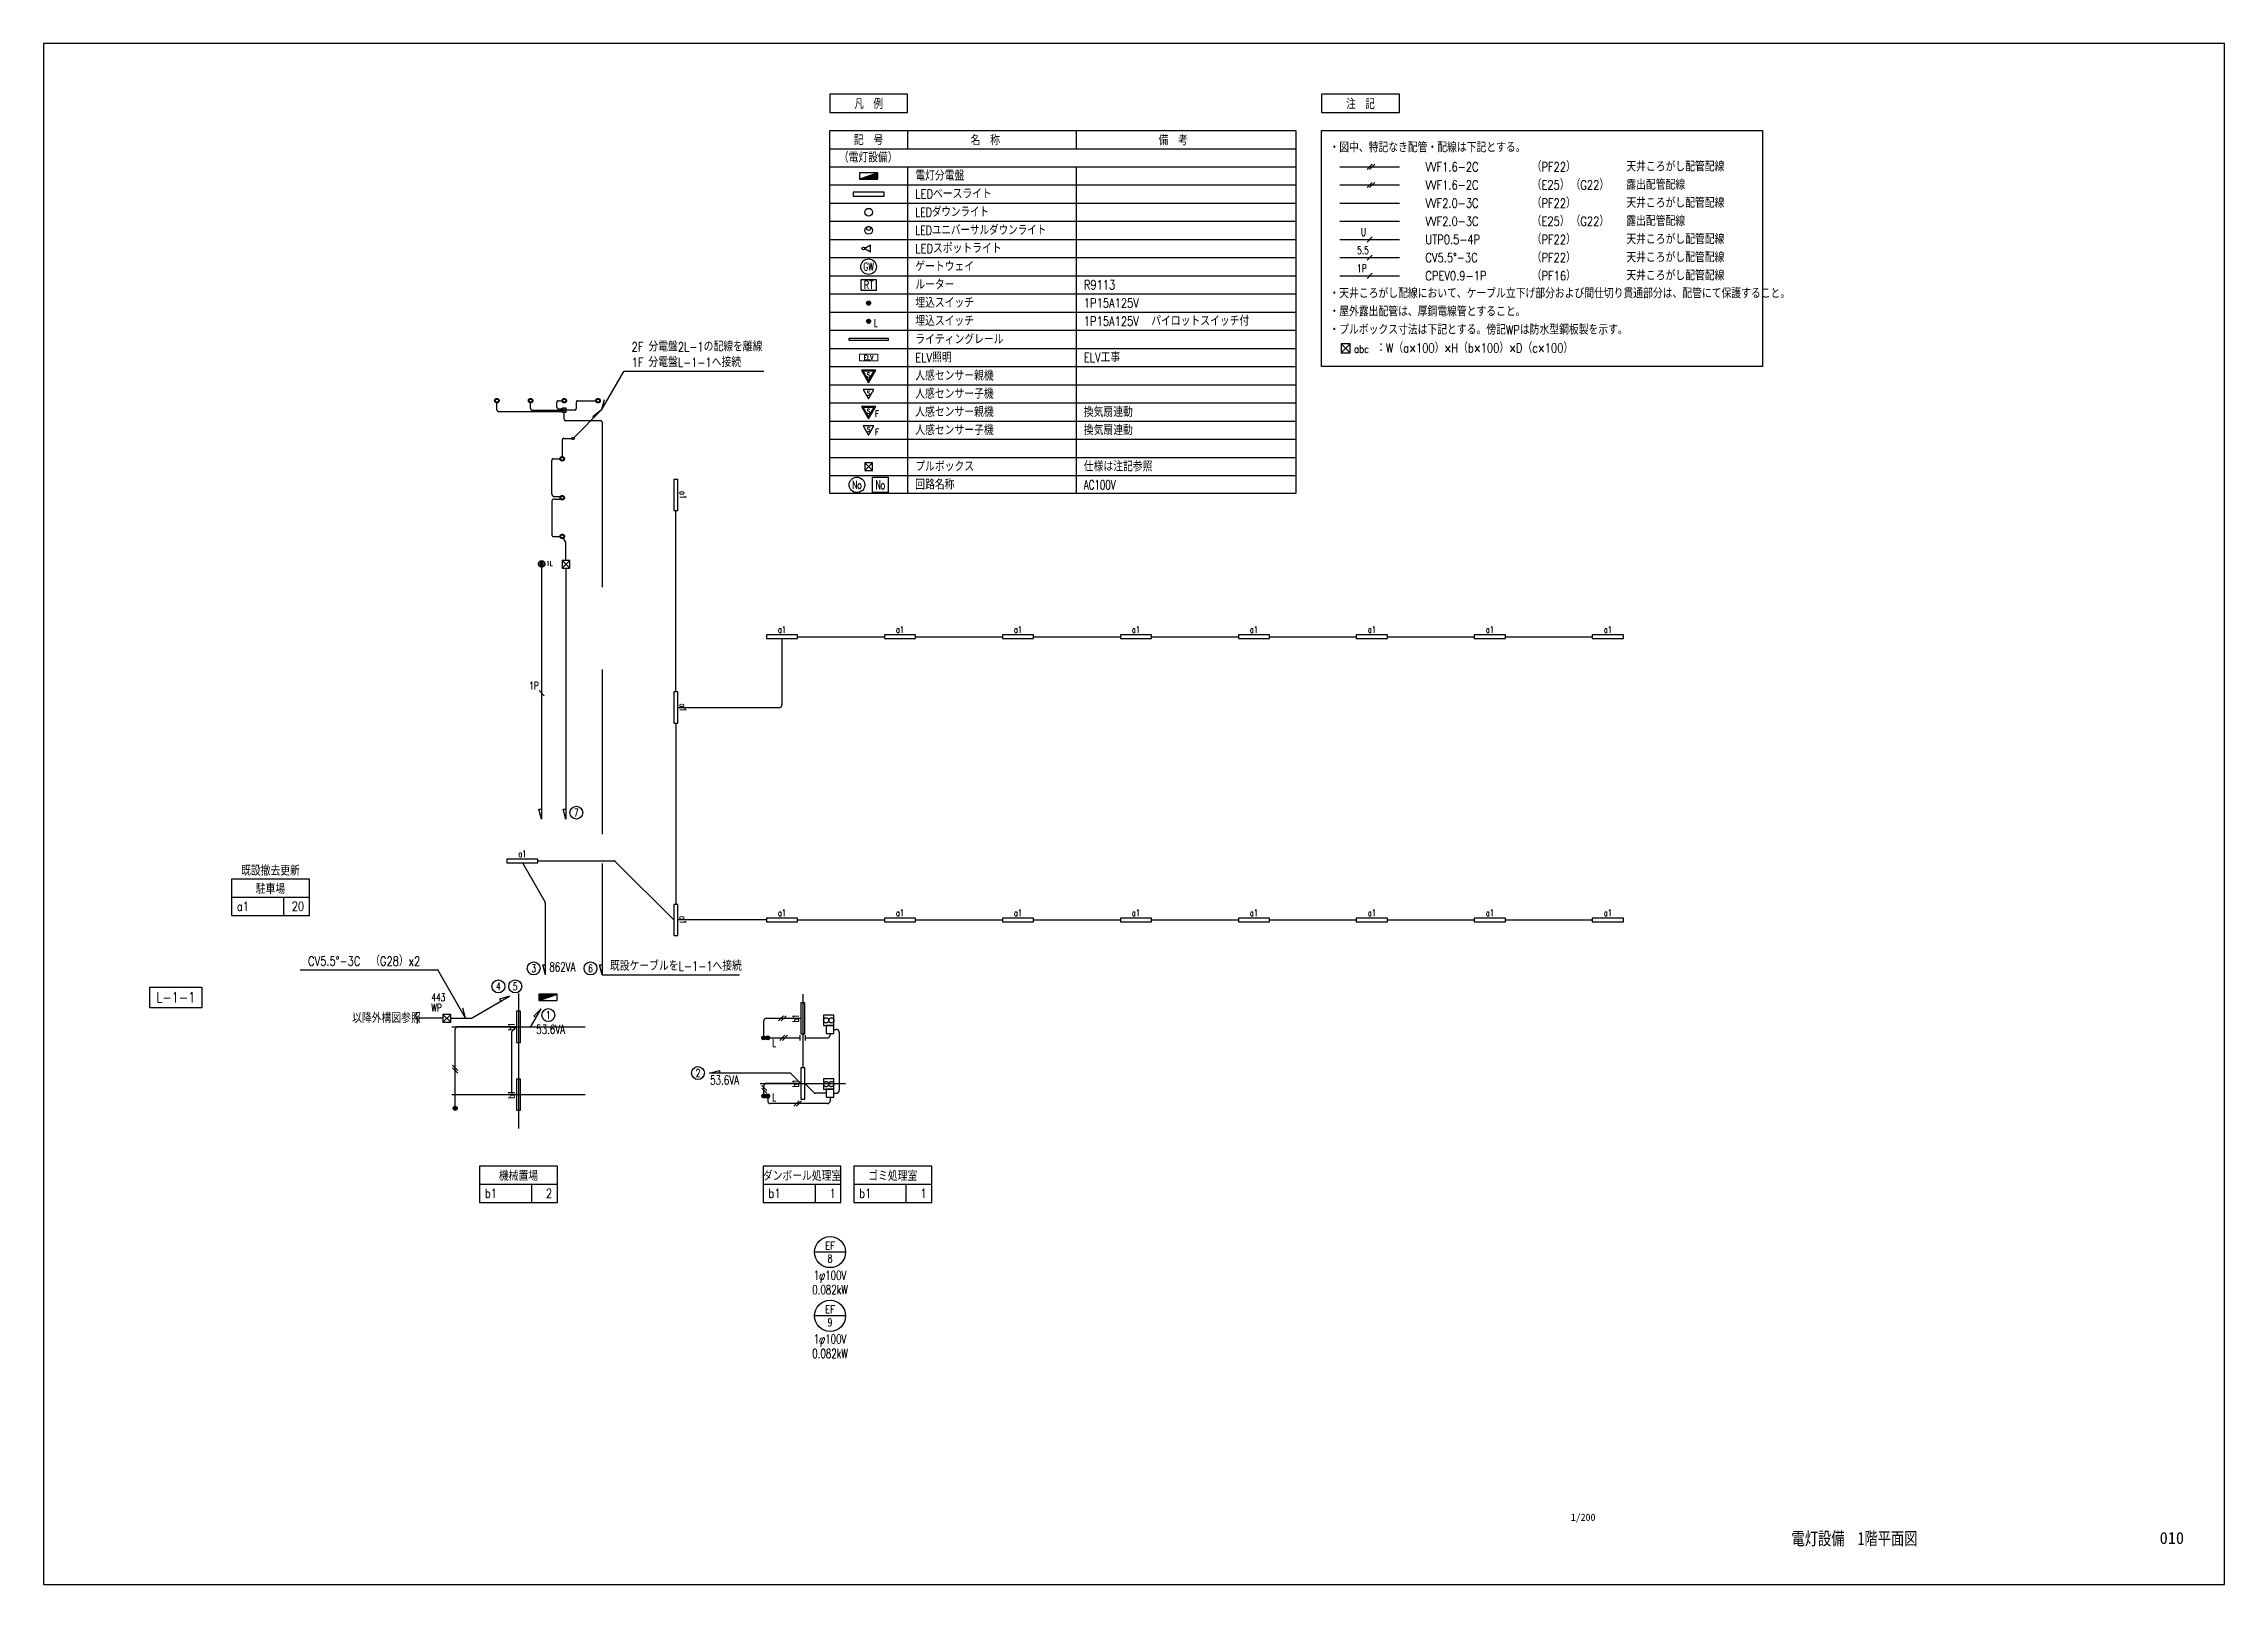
# Paper-space layout '1F' of a CAD drawing. Header units: millimetres. Extents: x 0 to 841, y 0 to 594.
# The model-space entities are those that its viewports show. They can reach past a viewport. Long polylines and large blocks are cut down to what shows.
import ezdxf
from ezdxf.enums import TextEntityAlignment as Align

# ---------------------------------------------------------------- set-up
doc = ezdxf.new("R2010")
doc.units = ezdxf.units.MM
doc.header["$LTSCALE"] = 0.2
doc.set_wipeout_variables(frame=1)
for name, pattern in [('CENTER', [50.8, 31.75, -6.35, 6.35, -6.35]), ('DASHED', [19.05, 12.7, -6.35]), ('HIDDEN', [9.525, 6.35, -3.175]), ('HIDDEN2', [4.7625, 3.175, -1.5875]), ('PHANTOM', [63.5, 31.75, -6.35, 6.35, -6.35, 6.35, -6.35])]:
    doc.linetypes.add(name, pattern=pattern)
doc.layers.get('Defpoints').update_dxf_attribs({"color": 5})
for name, color, linetype in [('1_シンボル', 2, 'Continuous'), ('1_乗数', 3, 'Continuous'), ('1_回路番号', 4, 'Continuous'), ('1_強調文字', 4, 'Continuous'), ('1_文字', 3, 'Continuous'), ('1_枠', 7, 'Continuous'), ('1_機器', 7, 'HIDDEN'), ('1_機器番号', 3, 'Continuous'), ('1_配線_1', 1, 'Continuous'), ('1_配線_3', 1, 'DASHED'), ('1_配線_3_露出', 1, 'DASHED'), ('1_配線_4', 1, 'CENTER'), ('1_配線_5', 1, 'PHANTOM'), ('枠内記述', 3, 'Continuous')]:
    doc.layers.add(name, color=color, linetype=linetype)
doc.layers.add('kakure', color=170, linetype='Continuous', plot=False)
doc.styles.add('L', font='simplex.shx', dxfattribs={"width": 0.8, "bigfont": 'extfont2.shx'})
doc.styles.add('S', font='simplex.shx', dxfattribs={"width": 0.7, "height": 300, "bigfont": 'extfont2.shx'})
doc.styles.get("Standard").update_dxf_attribs({"font": 'simplex.shx', "width": 0.8, "bigfont": 'extfont2.shx'})
doc.styles.add('ゴシック', font='MS Gothic.ttf', dxfattribs={"height": 4})
doc.styles.add('ＭＳ 明朝', font='simplex.shx', dxfattribs={"bigfont": 'bigfont.shx'})

psp = doc.layouts.new('1F')

msp = doc.modelspace()

# ---------------------------------------------------------------- texts
at = {"layer": '1_乗数', "linetype": 'Continuous', "lineweight": 0, "width": 0.7}
msp.add_text('1P', height=300, dxfattribs=at).set_placement((18724, 34494))
at = {"layer": '1_回路番号', "linetype": 'Continuous', "lineweight": 0, "width": 0.7}
for s, p in [('7', (20544, 29752)), ('6', (21090, 23746)), ('1', (19464, 21947)), ('2', (25235, 19712))]:
    msp.add_text(s, height=300, dxfattribs=at).set_placement(p, align=Align.MIDDLE)
at = {"layer": '1_文字', "lineweight": -3, "width": 0.8}
for s, p in [('2F 分電盤2L-1の配線を離線', (22675, 47537)), ('1F 分電盤L-1-1へ接続', (22675, 46937)), ('a1', (7449, 25965)), ('CV5.5°-3C\u3000（G28）x2', (10198, 23852)), ('既設ケーブルをL-1-1へ接続', (21840, 23660)), ('以降外構図参照', (11899, 21649)), ('b1', (17014, 14900)), ('b1', (27949, 14900)), ('b1', (31449, 14900))]:
    msp.add_text(s, height=350, dxfattribs=at).set_placement(p)
at = {"layer": '1_文字', "linetype": 'Continuous', "lineweight": -3, "width": 0.8}
msp.add_text('1L', height=172.9, dxfattribs=at).set_placement((19387, 39220), align=Align.BOTTOM_LEFT)
at = {"layer": '1_文字', "lineweight": -3, "width": 0.8}
for s, p in [('既設撤去更新', (8749, 27540)), ('駐車場', (8749, 26840)), ('機械置場', (18314, 15775)), ('ダンボール処理室', (29249, 15775)), ('ゴミ処理室', (32749, 15775))]:
    msp.add_text(s, height=350, dxfattribs=at).set_placement(p, align=Align.MIDDLE)
for s, p in [('20', (10049, 25965)), ('2', (19614, 14900)), ('1', (30549, 14900)), ('1', (34049, 14900))]:
    msp.add_text(s, height=350, dxfattribs=at).set_placement(p, align=Align.RIGHT)
at = {"layer": '1_文字', "linetype": 'Continuous', "lineweight": -3, "width": 0.7}
for s, p in [('443', (14952, 22481)), ('WP', (14952, 22081))]:
    msp.add_text(s, height=300, dxfattribs=at).set_placement(p)
at = {"layer": '1_文字', "color": 3, "lineweight": -3, "style": 'S', "width": 0.7}
for p in [(28099, 20722), (28099, 18628)]:
    msp.add_text('L', height=300, dxfattribs=at).set_placement(p)
at = {"layer": '1_機器番号', "width": 0.7}
for s, p in [('1φ100V', (30329, 11860)), ('0.082kW', (30329, 8902))]:
    msp.add_text(s, height=350, dxfattribs=at).set_placement(p, align=Align.MIDDLE)
at = {"layer": 'kakure', "lineweight": -3, "width": 0.7}
for s, p in [('862VA', (19503, 23626)), ('53.6VA', (18997, 21225)), ('53.6VA', (25706, 19266))]:
    msp.add_text(s, height=350, dxfattribs=at).set_placement(p)
at = {"layer": '枠内記述', "linetype": 'ByBlock', "lineweight": -2, "style": 'ゴシック'}
msp.add_text('1/200', height=280, dxfattribs=at).set_placement((58895, 2447))
at = {"layer": '枠内記述', "linetype": 'ByBlock', "lineweight": -2, "style": 'ゴシック', "width": 0.75}
msp.add_text('電灯設備\u30001階平面図', height=500, dxfattribs=at).set_placement((69835, 1769), align=Align.MIDDLE_CENTER)
at = {"layer": '枠内記述', "style": 'ゴシック'}
msp.add_text('010', height=460, dxfattribs=at).set_placement((81605, 1558))

# ---------------------------------------------------------------- blocks, each defined once
blk = doc.blocks.new('L-電灯分電盤')
at = {"linetype": 'ByBlock'}
h = blk.add_hatch(dxfattribs=at)
h.set_pattern_fill('LINE', color=0, style=0)
h.set_pattern_definition([(0, (-9550, -23375), (0, 3.175), [])])
h.paths.add_polyline_path([(350, 250), (-350, 0), (350, 0)])
at = {"color": 0, "linetype": 'ByBlock'}
for p, q in [((350, 250), (-350, 0)), ((350, 250), (-350, 250)), ((-350, 250), (-350, 0)), ((-350, 0), (350, 0)), ((350, 0), (350, 250))]:
    blk.add_line(p, q, dxfattribs=at)
blk = doc.blocks.new('L-DL')
at = {"color": 0, "linetype": 'ByBlock'}
blk.add_circle((0, 0), 150, dxfattribs=at)
blk = doc.blocks.new('L-熱ｾﾝｻｰ親')
at = {"color": 0, "linetype": 'ByBlock'}
for points in [[(-277, 480), (0, 0), (277, 480)], [(-208, 440), (0, 80), (208, 440)]]:
    blk.add_lwpolyline(points, close=True, dxfattribs=at)
at = {"color": 0, "linetype": 'ByBlock', "width": 0.8}
blk.add_text('S', height=180, dxfattribs=at).set_placement((0, 209), align=Align.CENTER)
blk = doc.blocks.new('L-熱ｾﾝｻｰ子')
at = {"color": 0, "linetype": 'ByBlock'}
blk.add_lwpolyline([(-208, 360), (0, 0), (208, 360)], close=True, dxfattribs=at)
at = {"color": 0, "linetype": 'ByBlock', "width": 0.8}
blk.add_text('S', height=180, dxfattribs=at).set_placement((0, 129), align=Align.CENTER)
blk = doc.blocks.new('BO4-2')
at = {"color": 0, "linetype": 'ByBlock', "lineweight": -2}
for p, q in [((-150, 150), (150, -150)), ((150, 150), (-150, -150))]:
    blk.add_line(p, q, dxfattribs=at)
blk.add_lwpolyline([(-150, -150), (150, -150), (150, 150), (-150, 150)], close=True, dxfattribs=at)
blk = doc.blocks.new('L-ｽﾎﾟｯﾄﾗｲﾄ')
at = {"color": 0, "linetype": 'ByBlock'}
blk.add_lwpolyline([(100, 0), (325, -130), (325, 130)], close=True, dxfattribs=at)
blk.add_circle((50, 0), 50, dxfattribs=at)
blk = doc.blocks.new('L-SW')
at = {"linetype": 'ByBlock'}
h = blk.add_hatch(dxfattribs=at)
h.set_pattern_fill('LINE', color=0, style=0)
h.set_pattern_definition([(0, (-30500, -9025), (0, 3.175), [])])
edge = h.paths.add_edge_path()
edge.add_arc((0, 75), 75, 0, 360)
at = {"color": 0, "linetype": 'ByBlock'}
blk.add_circle((0, 75), 75, dxfattribs=at)
blk = doc.blocks.new('L-40WX1B')
at = {"color": 0, "linetype": 'ByBlock'}
blk.add_lwpolyline([(-600, -75), (600, -75), (600, 75), (-600, 75)], close=True, dxfattribs=at)
blk = doc.blocks.new('C-ﾌﾟﾙﾎﾞｯｸｽ')
at = {"color": 0, "linetype": 'ByBlock'}
for p, q in [((-150, 150), (150, -150)), ((150, 150), (-150, -150))]:
    blk.add_line(p, q, dxfattribs=at)
blk.add_lwpolyline([(-150, -150), (150, -150), (150, 150), (-150, 150)], close=True, dxfattribs=at)
blk = doc.blocks.new('L-UDL')
at = {"color": 0, "linetype": 'ByBlock'}
for centre, radius in [((0, 0), 150), ((0, 75), 75)]:
    blk.add_circle(centre, radius, dxfattribs=at)
blk = doc.blocks.new('ルーター')
at = {"color": 0, "linetype": 'ByBlock', "lineweight": -2}
blk.add_lwpolyline([(-300, -200), (300, -200), (300, 200), (-300, 200)], close=True, dxfattribs=at)
at = {"color": 0, "linetype": 'ByBlock', "lineweight": 0, "width": 0.8}
blk.add_text('RT', height=300, dxfattribs=at).set_placement((0, 0), align=Align.MIDDLE)
blk = doc.blocks.new('a1')
at = {"layer": '1_シンボル', "linetype": 'Continuous', "lineweight": -3}
blk.add_blockref('L-40WX1B', (0, 0), dxfattribs=at)
at = {"layer": 'kakure', "width": 0.7}
blk.add_text('a1', height=250, dxfattribs=at).set_placement((0, 275), align=Align.MIDDLE)
blk = doc.blocks.new('b1')
at = {"layer": '1_シンボル', "linetype": 'Continuous', "lineweight": -3}
blk.add_blockref('L-40WX1B', (0, 0), dxfattribs=at)
at = {"layer": 'kakure', "width": 0.7}
blk.add_text('b1', height=250, dxfattribs=at).set_placement((0, 275), align=Align.MIDDLE)
blk = doc.blocks.new('換気扇')
at = {"color": 0}
blk.add_lwpolyline([(-200, -200), (200, -200), (200, 200), (-200, 200)], close=True, dxfattribs=at)
for centre in [(-100, 0), (100, 0)]:
    blk.add_circle(centre, 100, dxfattribs=at)
blk = doc.blocks.new('C-ｼﾞｬﾝｸｼｮﾝﾎﾞｯｸｽ')
at = {"color": 0, "linetype": 'ByBlock'}
blk.add_lwpolyline([(-150, -150), (150, -150), (150, 150), (-150, 150)], close=True, dxfattribs=at)
blk = doc.blocks.new('ゲートウェイ')
at = {"color": 0, "lineweight": -3}
blk.add_circle((0, 0), 300, dxfattribs=at)
at = {"color": 0, "lineweight": -3, "width": 0.7}
blk.add_text('GW', height=300, dxfattribs=at).set_placement((0, 0), align=Align.MIDDLE)
blk = doc.blocks.new('盤記号1')
at = {"layer": '1_シンボル', "color": 0, "linetype": 'ByBlock', "lineweight": -2}
blk.add_lwpolyline([(-350, 0), (350, 0), (350, 250), (-350, 250)], close=True, dxfattribs=at)
at = {"layer": '1_シンボル', "color": 0, "linetype": 'ByBlock', "lineweight": 0, "style": 'ＭＳ 明朝', "width": 0.8}
blk.add_text('ELV', height=180, dxfattribs=at).set_placement((0, 125), align=Align.MIDDLE)

# ---------------------------------------------------------------- linework, layer by layer
at = {"layer": '1_シンボル', "color": 7, "linetype": 'HIDDEN2', "lineweight": -3}
for p, q in [((19085, 39342), (19329, 39342)), ((19121, 39429), (19294, 39256)), ((19294, 39429), (19121, 39256)), ((19207, 39465), (19207, 39220))]:
    msp.add_line(p, q, dxfattribs=at)
msp.add_lwpolyline([(20004, 45198), (20154, 45198), (20154, 45348), (20004, 45348)], close=True, dxfattribs=at)
for points in [[(20004, 45348), (20154, 45198)], [(20154, 45348), (20004, 45198)]]:
    msp.add_lwpolyline(points, dxfattribs=at)
for centre, radius in [((17479, 45635), 85), ((17479, 45635), 85), ((17479, 45635), 60), ((17479, 45635), 60), ((18779, 45635), 85), ((18779, 45635), 85), ((18779, 45635), 60), ((18779, 45635), 60), ((20079, 45635), 85), ((20079, 45635), 85), ((20079, 45635), 60), ((20079, 45635), 60), ((21379, 45635), 85), ((21379, 45635), 85), ((21379, 45635), 60), ((21379, 45635), 60), ((19999, 43394), 85), ((19999, 43394), 85), ((19999, 43394), 60), ((19999, 43394), 60), ((19999, 41894), 85), ((19999, 41894), 85), ((19999, 41894), 60), ((19999, 41894), 60), ((19999, 40402), 85), ((19999, 40402), 85), ((19999, 40402), 60), ((19999, 40402), 60), ((19207, 39342), 122)]:
    msp.add_circle(centre, radius, dxfattribs=at)
at = {"layer": '1_乗数', "linetype": 'Continuous', "lineweight": -3}
for p, q in [((19307, 34261), (19107, 34461)), ((28539, 21923), (28339, 21722)), ((28639, 21923), (28439, 21722)), ((28589, 21172), (28389, 20972)), ((28689, 21172), (28489, 20972)), ((15774, 20014), (15974, 19814)), ((15774, 19914), (15974, 19714)), ((27895, 19034), (27695, 19234)), ((27895, 18934), (27695, 19134)), ((29131, 18636), (28931, 18436)), ((29231, 18636), (29031, 18436))]:
    msp.add_line(p, q, dxfattribs=at)
at = {"layer": '1_回路番号'}
for centre in [(20544, 29752), (21090, 23746), (19464, 21947), (25235, 19712)]:
    msp.add_circle(centre, 250, dxfattribs=at)
at = {"layer": '1_文字'}
for p, q in [((21525, 45290), (22375, 46762)), ((27775, 46762), (22375, 46762)), ((21525, 45290), (21628, 45676)), ((9898, 23688), (15198, 23688)), ((16274, 21824), (15198, 23688)), ((21540, 23496), (26840, 23496)), ((16274, 21824), (16170, 22211))]:
    msp.add_line(p, q, dxfattribs=at)
at = {"layer": '1_文字', "lineweight": -3}
for p, q in [((7249, 26490), (10249, 26490)), ((9249, 26490), (9249, 25790)), ((16814, 15425), (19814, 15425)), ((18814, 15425), (18814, 14725)), ((27749, 15425), (30749, 15425)), ((29749, 15425), (29749, 14725)), ((31249, 15425), (34249, 15425)), ((33249, 15425), (33249, 14725))]:
    msp.add_line(p, q, dxfattribs=at)
for points in [[(7249, 25790), (10249, 25790), (10249, 27190), (7249, 27190)], [(16814, 14725), (19814, 14725), (19814, 16125), (16814, 16125)], [(27749, 14725), (30749, 14725), (30749, 16125), (27749, 16125)], [(31249, 14725), (34249, 14725), (34249, 16125), (31249, 16125)]]:
    msp.add_lwpolyline(points, close=True, dxfattribs=at)
at = {"layer": '1_配線_1', "color": 7, "linetype": 'HIDDEN2', "lineweight": -3}
for p, q in [((21480, 44861), (20139, 44861)), ((20443, 44208), (21525, 45290)), ((21540, 44801), (21540, 27990)), ((21540, 27790), (21540, 23496))]:
    msp.add_line(p, q, dxfattribs=at)
at = {"layer": '1_配線_1'}
for p, q in [((29179, 20972), (29179, 21172)), ((29379, 20972), (29379, 21172))]:
    msp.add_line(p, q, dxfattribs=at)
at = {"layer": '1_配線_1', "color": 7, "linetype": 'HIDDEN2', "lineweight": -3}
for points in [[(17479, 45283), (17479, 45550)], [(18779, 45333), (18779, 45550)], [(19793, 45383), (19791, 45574)], [(19851, 45635), (19994, 45635)], [(20544, 45333), (20544, 45575)], [(20604, 45635), (21294, 45635)], [(17539, 45223), (20004, 45223)], [(18839, 45273), (20004, 45273)], [(19853, 45323), (20004, 45323)], [(20079, 44921), (20079, 45198)], [(20484, 45273), (20154, 45273)], [(21525, 45290), (21178, 45018), (21215, 44980)], [(19999, 44118), (19999, 43479)], [(20059, 44178), (20370, 44178)], [(19597, 42044), (19597, 43334)], [(19657, 43394), (19914, 43394)], [(19597, 41744), (19597, 40462)], [(19697, 41944), (19930, 41944)], [(19697, 41844), (19930, 41844)], [(19657, 40402), (19914, 40402)]]:
    msp.add_lwpolyline(points, dxfattribs=at)
for points in [[(19851, 45635, 0.416385), (19791, 45574)], [(20604, 45635, 0.414214), (20544, 45575)], [(17479, 45283, 0.414214), (17539, 45223)], [(18779, 45333, 0.414214), (18839, 45273)], [(19793, 45383, 0.412046), (19853, 45323)], [(20079, 44921, 0.414214), (20139, 44861)], [(20484, 45273, 0.414214), (20544, 45333)], [(20059, 44178, 0.414214), (19999, 44118)], [(19657, 43394, 0.414214), (19597, 43334)], [(19597, 42044, 0.414214), (19697, 41944)], [(19697, 41844, 0.414214), (19597, 41744)], [(19597, 40462, 0.414214), (19657, 40402)]]:
    msp.add_lwpolyline(points, format="xyb", dxfattribs=at)
at = {"layer": '1_配線_1'}
for points in [[(19207, 29502), (19104, 29888), (19207, 29888)], [(20144, 29502), (20041, 29888), (20144, 29888)], [(19349, 23496), (19246, 23883), (19349, 23883)], [(19189, 22190), (18906, 21907), (18996, 21856)], [(25685, 19712), (26071, 19815), (26071, 19712)]]:
    msp.add_lwpolyline(points, dxfattribs=at)
at = {"layer": '1_配線_1', "color": 7}
msp.add_lwpolyline([(21540, 23496), (21437, 23883), (21540, 23883)], dxfattribs=at)
at = {"layer": '1_配線_1'}
msp.add_lwpolyline([(14399, 21624, 0.4), (14399, 21824, -0.4), (14399, 22024)], format="xyb", dxfattribs=at)
at = {"layer": '1_配線_1', "color": 7, "linetype": 'HIDDEN2', "lineweight": -3}
msp.add_circle((20413, 44178), 42.9, dxfattribs=at)
msp.add_arc((21480, 44801), 60, 0, 90, dxfattribs=at)
at = {"layer": '1_配線_3'}
for p, q in [((18818, 21547), (19189, 22190)), ((15874, 18430), (15874, 21397)), ((18239, 21497), (15974, 21497)), ((18039, 21256), (18039, 18982)), ((18239, 21497), (18068, 21327)), ((18389, 21497), (18731, 21497)), ((27774, 21147), (27774, 21722)), ((29204, 21822), (27874, 21822)), ((29279, 21222), (29279, 19912)), ((28763, 19712), (25685, 19712)), ((29204, 19312), (28833, 19682)), ((18239, 18882), (18139, 18882)), ((27774, 18903), (27774, 19212)), ((29204, 19312), (27874, 19312)), ((29354, 19312), (29701, 18965)), ((30179, 18936), (29771, 18936)), ((30329, 18786), (30329, 18636))]:
    msp.add_line(p, q, dxfattribs=at)
for centre, start, end in [((15974, 21397), 90, 180), ((18139, 21256), 135, 180), ((18731, 21597), 270, 330), ((27874, 21722), 90, 180), ((28763, 19612), 45, 90), ((18139, 18982), 180, 270), ((27874, 19212), 90, 180), ((29771, 19036), 225, 270), ((30229, 18636), 270, 0)]:
    msp.add_arc(centre, 100, start, end, dxfattribs=at)
at = {"layer": '1_配線_3_露出'}
for p, q in [((27999, 21072), (29179, 21072)), ((29379, 21072), (30229, 21072)), ((30329, 21244), (30329, 21172)), ((30479, 21394), (30579, 21394)), ((30679, 21294), (30679, 19036)), ((27924, 18753), (27924, 18636)), ((30229, 18536), (28024, 18536)), ((30479, 18936), (30579, 18936))]:
    msp.add_line(p, q, dxfattribs=at)
for centre, start, end in [((30229, 21172), 270, 0), ((30579, 21294), 0, 90), ((28024, 18636), 180, 270), ((30579, 19036), 270, 0)]:
    msp.add_arc(centre, 100, start, end, dxfattribs=at)
at = {"layer": '1_配線_4'}
for p, q in [((24379, 34405), (24379, 41395)), ((20042, 40328), (20131, 40174)), ((20144, 39475), (20144, 40124)), ((19207, 39220), (19207, 29502)), ((20144, 39175), (20144, 29502)), ((28474, 36460), (28474, 33905)), ((29074, 36535), (32424, 36535)), ((33624, 36535), (36974, 36535)), ((38174, 36535), (41524, 36535)), ((42724, 36535), (46074, 36535)), ((47274, 36535), (50624, 36535)), ((51824, 36535), (55174, 36535)), ((56374, 36535), (59724, 36535)), ((24454, 33805), (28374, 33805)), ((24379, 33205), (24379, 26215)), ((18464, 27815), (19336, 26305)), ((19064, 27890), (21988, 27890)), ((24304, 25615), (22058, 27861)), ((19349, 23496), (19349, 26255)), ((27874, 25615), (24454, 25615)), ((29074, 25615), (32424, 25615)), ((33624, 25615), (36974, 25615)), ((38174, 25615), (41524, 25615)), ((42724, 25615), (46074, 25615)), ((47274, 25615), (50624, 25615)), ((51824, 25615), (55174, 25615)), ((56374, 25615), (59724, 25615)), ((16524, 21838), (17967, 22671)), ((15699, 21824), (16474, 21824))]:
    msp.add_line(p, q, dxfattribs=at)
for centre, start, end in [((20044, 40124), 0, 30), ((28374, 33905), 270, 0), ((21988, 27790), 45, 90), ((19249, 26255), 0, 30), ((16474, 21924), 270, 300)]:
    msp.add_arc(centre, 100, start, end, dxfattribs=at)
at = {"layer": '1_配線_5'}
msp.add_line((15399, 21824), (14399, 21824), dxfattribs=at)
at = {"layer": 'kakure'}
for p, q in [((18314, 22805), (18314, 17575)), ((29279, 22751), (29279, 20894)), ((15749, 21497), (20879, 21497)), ((15749, 18882), (20879, 18882)), ((27629, 19312), (30929, 19312))]:
    msp.add_line(p, q, dxfattribs=at)

# ---------------------------------------------------------------- block references
at = {"layer": '1_シンボル'}
for name, p, rotation in [('a1', (24379, 41995), 270), ('a1', (24379, 33805), 270), ('a1', (24379, 25615), 270), ('b1', (18314, 21497), 90), ('b1', (29279, 21822), 90), ('b1', (18314, 18882), 90), ('b1', (29279, 19312), 90)]:
    msp.add_blockref(name, p, dxfattribs=dict(at, rotation=rotation))
at = {"layer": '1_シンボル', "color": 7, "linetype": 'HIDDEN2', "lineweight": -3}
msp.add_blockref('C-ﾌﾟﾙﾎﾞｯｸｽ', (20144, 39325), dxfattribs=at)
at = {"layer": '1_シンボル'}
for name, p in [('a1', (28474, 36535)), ('a1', (33024, 36535)), ('a1', (37574, 36535)), ('a1', (42124, 36535)), ('a1', (46674, 36535)), ('a1', (51224, 36535)), ('a1', (55774, 36535)), ('a1', (60324, 36535)), ('a1', (18464, 27890)), ('a1', (28474, 25615)), ('a1', (33024, 25615)), ('a1', (37574, 25615)), ('a1', (42124, 25615)), ('a1', (46674, 25615)), ('a1', (51224, 25615)), ('a1', (55774, 25615)), ('a1', (60324, 25615)), ('L-SW', (27924, 18753))]:
    msp.add_blockref(name, p, dxfattribs=at)
at = {"layer": '1_シンボル', "linetype": 'ByBlock', "lineweight": -2, "rotation": 180}
msp.add_blockref('L-電灯分電盤', (19449, 22755), dxfattribs=at)
at = {"layer": '1_シンボル', "lineweight": 0}
msp.add_blockref('C-ﾌﾟﾙﾎﾞｯｸｽ', (15549, 21824), dxfattribs=at)
at = {"layer": '1_シンボル', "lineweight": -3, "rotation": 270}
for p in [(27699, 21072), (27849, 21072), (27699, 18828), (15799, 18355)]:
    msp.add_blockref('L-SW', p, dxfattribs=at)
at = {"layer": '1_シンボル', "linetype": 'Continuous'}
for p in [(30329, 21394), (30329, 18936)]:
    msp.add_blockref('C-ｼﾞｬﾝｸｼｮﾝﾎﾞｯｸｽ', p, dxfattribs=at)
at = {"layer": '1_機器'}
for p in [(30279, 21744), (30279, 19286)]:
    msp.add_blockref('換気扇', p, dxfattribs=at)

msp.set_redraw_order([(e.dxf.handle, doc.entitydb.next_handle()) for e in msp.query("TEXT MTEXT ATTDEF DIMENSION ARC_DIMENSION")])  # texts and dimensions are drawn at this point

# ---------------------------------------------------------------- wipeouts: each hides what was drawn before it
for points in [[(48387, 41950), (30215, 41950), (30215, 57550), (66386, 57550), (66386, 46850), (48387, 46850)], [(3999, 23130), (6199, 23130), (6199, 22130), (3999, 22130)], [(30285, 11052), (30197, 11041), (30112, 11019), (30030, 10987), (29953, 10945), (29882, 10893), (29818, 10832), (29761, 10765), (29714, 10690), (29677, 10611), (29649, 10527), (29633, 10440), (29627, 10352), (29633, 10264), (29649, 10178), (29677, 10094), (29714, 10014), (29761, 9940), (29818, 9872), (29882, 9812), (29953, 9760), (30030, 9718), (30112, 9685), (30197, 9663), (30285, 9652), (30373, 9652), (30460, 9663), (30546, 9685), (30627, 9718), (30705, 9760), (30776, 9812), (30840, 9872), (30896, 9940), (30943, 10014), (30981, 10094), (31008, 10178), (31025, 10264), (31030, 10352), (31025, 10440), (31008, 10527), (30981, 10611), (30943, 10690), (30896, 10765), (30840, 10832), (30776, 10893), (30705, 10945), (30627, 10987), (30546, 11019), (30460, 11041), (30373, 11052)]]:
    msp.add_wipeout(points)

# ---------------------------------------------------------------- next in the draw order: linework, layer by layer
at = {"layer": '1_シンボル', "color": 7, "linetype": 'Continuous', "lineweight": -3, "transparency": 33554687, "flags": 128}
msp.add_lwpolyline([(31065, 47953), (31065, 48047), (32565, 48047), (32565, 47953)], close=True, dxfattribs=at)
at = {"layer": '1_乗数', "linetype": 'Continuous', "lineweight": -3}
for p, q in [((51237, 54750), (51036, 54550)), ((51337, 54750), (51136, 54550)), ((51237, 54050), (51036, 53850)), ((51337, 54050), (51136, 53850)), ((51237, 51950), (51036, 51750)), ((51237, 51250), (51036, 51050)), ((51237, 50550), (51036, 50350))]:
    msp.add_line(p, q, dxfattribs=at)
at = {"layer": '1_回路番号'}
msp.add_lwpolyline([(32565, 42089), (31965, 42089), (31965, 42689), (32565, 42689)], close=True, dxfattribs=at)
at = {"layer": '1_回路番号', "lineweight": -3}
msp.add_circle((31365, 42389), 300, dxfattribs=at)
at = {"layer": '1_強調文字'}
msp.add_lwpolyline([(4099, 23030), (6099, 23030), (6099, 22230), (4099, 22230)], close=True, dxfattribs=at)
at = {"layer": '1_枠', "color": 3, "lineweight": -3}
for p, q in [((33315, 56050), (33315, 55350)), ((39815, 56050), (39815, 55350)), ((33315, 54650), (33315, 42050)), ((39815, 54650), (39815, 42050))]:
    msp.add_line(p, q, dxfattribs=at)
at = {"layer": '1_枠', "lineweight": -3}
for p, q in [((30315, 55350), (48287, 55350)), ((30315, 54650), (48287, 54650)), ((30315, 53950), (48287, 53950)), ((30315, 53250), (48287, 53250)), ((30315, 52550), (48287, 52550)), ((30315, 51850), (48287, 51850)), ((30315, 51150), (48287, 51150)), ((30315, 50450), (48287, 50450)), ((30315, 49750), (48287, 49750)), ((30315, 49050), (48287, 49050)), ((30315, 48350), (48287, 48350)), ((30315, 47650), (48287, 47650)), ((30315, 46950), (48287, 46950)), ((30315, 46250), (48287, 46250)), ((30315, 45550), (48287, 45550)), ((30315, 44850), (48287, 44850)), ((30315, 44150), (48287, 44150)), ((30315, 43450), (48287, 43450)), ((30315, 42750), (48287, 42750))]:
    msp.add_line(p, q, dxfattribs=at)
at = {"layer": '1_枠', "color": 2, "lineweight": -3}
for points in [[(30315, 56750), (33315, 56750), (33315, 57450), (30315, 57450)], [(49287, 56750), (52286, 56750), (52286, 57450), (49287, 57450)], [(30315, 44850), (30315, 56050), (48287, 56050), (48287, 42050), (30315, 42050)], [(66286, 46950), (49287, 46950), (49287, 56050), (66286, 56050)]]:
    msp.add_lwpolyline(points, close=True, dxfattribs=at)
at = {"layer": '1_機器番号'}
msp.add_line((30929, 10352), (29729, 10352), dxfattribs=at)
msp.add_circle((30329, 10352), 600, dxfattribs=at)
at = {"layer": '1_配線_3', "lineweight": -3}
for p, q in [((49987, 53950), (52286, 53950)), ((49987, 52550), (52286, 52550))]:
    msp.add_line(p, q, dxfattribs=at)
at = {"layer": '1_配線_4', "lineweight": -3}
for p, q in [((49987, 54650), (52286, 54650)), ((49987, 53250), (52286, 53250)), ((49987, 51850), (52286, 51850)), ((49987, 51150), (52286, 51150)), ((49987, 50450), (52286, 50450))]:
    msp.add_line(p, q, dxfattribs=at)

# ---------------------------------------------------------------- next in the draw order: block references
at = {"layer": '1_シンボル', "linetype": 'Continuous', "lineweight": -3}
for name, p in [('L-電灯分電盤', (31815, 54175)), ('L-40WX1B', (31815, 53600)), ('C-ﾌﾟﾙﾎﾞｯｸｽ', (31815, 43089))]:
    msp.add_blockref(name, p, dxfattribs=at)
at = {"layer": '1_シンボル', "linetype": 'Continuous', "lineweight": -3, "transparency": 33554687}
msp.add_blockref('L-DL', (31815, 52900), dxfattribs=at)
at = {"layer": '1_シンボル'}
for name, p in [('L-UDL', (31815, 52200)), ('ゲートウェイ', (31815, 50800)), ('ルーター', (31815, 50100))]:
    msp.add_blockref(name, p, dxfattribs=at)
at = {"layer": '1_シンボル', "lineweight": -3}
for name, p in [('L-ｽﾎﾟｯﾄﾗｲﾄ', (31565, 51500)), ('L-SW', (31815, 49325)), ('L-SW', (31815, 48625)), ('L-熱ｾﾝｻｰ親', (31815, 46329)), ('L-熱ｾﾝｻｰ親', (31815, 44929))]:
    msp.add_blockref(name, p, dxfattribs=at)
at = {"layer": '1_シンボル', "color": 7, "linetype": 'HIDDEN', "lineweight": 0, "zscale": 0.01776621527802636}
msp.add_blockref('盤記号1', (31815, 47175), dxfattribs=at)
at = {"layer": '1_シンボル', "lineweight": -3, "xscale": 1.1666666666666, "yscale": 1.1666666666666, "zscale": 1.1666666666666}
msp.add_blockref('BO4-2', (50212, 47653), dxfattribs=at)
at = {"layer": '1_シンボル', "linetype": 'ByBlock', "lineweight": -3}
for p in [(31815, 45709), (31815, 44309)]:
    msp.add_blockref('L-熱ｾﾝｻｰ子', p, dxfattribs=at)

# ---------------------------------------------------------------- next in the draw order: texts
at = {"layer": '1_乗数', "linetype": 'Continuous', "lineweight": 0, "width": 0.7}
for s, p in [('U', (50803, 51983)), ('5.5', (50653, 51283)), ('1P', (50653, 50583))]:
    msp.add_text(s, height=300, dxfattribs=at).set_placement(p)
at = {"layer": '1_回路番号', "lineweight": -3, "width": 0.7}
msp.add_text('No', height=300, dxfattribs=at).set_placement((31365, 42389), align=Align.MIDDLE)
at = {"layer": '1_回路番号', "width": 0.6}
msp.add_text('No', height=350, dxfattribs=at).set_placement((32265, 42389), align=Align.MIDDLE)
at = {"layer": '1_強調文字', "width": 0.8}
msp.add_text('L-1-1', height=400, dxfattribs=at).set_placement((5099, 22630), align=Align.MIDDLE_CENTER)
at = {"layer": '1_文字', "lineweight": -3, "style": 'L', "width": 0.8}
for s, p in [('凡\u3000例', (31815, 57100)), ('注\u3000記', (50787, 57100))]:
    msp.add_text(s, height=400, dxfattribs=at).set_placement(p, align=Align.MIDDLE)
at = {"layer": '1_文字', "lineweight": -3, "width": 0.8}
for s, p in [('記\u3000号', (31815, 55700)), ('名\u3000称', (36315, 55700)), ('備\u3000考', (43565, 55700))]:
    msp.add_text(s, height=350, dxfattribs=at).set_placement(p, align=Align.MIDDLE)
at = {"layer": '1_文字', "lineweight": -3}
for s, height, width, p in [('・図中、特記なき配管・配線は下記とする。', 350, 0.8, (49587, 55215)), ('（電灯設備）', 350, 0.8, (30665, 54825)), ('VVF1.6-2C', 350, 0.8, (53287, 54475)), ('（PF22）', 350, 0.8, (57386, 54475)), ('天井ころがし配管配線', 350, 0.8, (61036, 54475)), ('電灯分電盤', 350, 0.8, (33615, 54125)), ('VVF1.6-2C', 350, 0.8, (53287, 53775)), ('（E25）', 350, 0.8, (57386, 53775)), ('（G22）', 350, 0.8, (58887, 53775)), ('露出配管配線', 350, 0.8, (61036, 53775)), ('LEDダウンライト', 350, 0.75, (33615, 52725)), ('VVF2.0-3C', 350, 0.8, (53287, 53075)), ('（PF22）', 350, 0.8, (57386, 53075)), ('天井ころがし配管配線', 350, 0.8, (61036, 53075)), ('LEDユニバーサルダウンライト', 350, 0.75, (33615, 52025)), ('VVF2.0-3C', 350, 0.8, (53287, 52375)), ('（E25）', 350, 0.8, (57386, 52375)), ('（G22）', 350, 0.8, (58887, 52375)), ('露出配管配線', 350, 0.8, (61036, 52375)), ('LEDスポットライト', 350, 0.8, (33615, 51325)), ('CV5.5°-3C', 350, 0.8, (53287, 50975)), ('UTP0.5-4P', 350, 0.8, (53287, 51675)), ('（PF22）', 350, 0.8, (57386, 51675)), ('（PF22）', 350, 0.8, (57386, 50975)), ('天井ころがし配管配線', 350, 0.8, (61036, 51675)), ('天井ころがし配管配線', 350, 0.8, (61036, 50975)), ('ゲートウェイ', 350, 0.8, (33615, 50625)), ('CPEV0.9-1P', 350, 0.8, (53287, 50275)), ('（PF16）', 350, 0.8, (57386, 50275)), ('天井ころがし配管配線', 350, 0.8, (61036, 50275)), ('ルーター', 350, 0.8, (33615, 49925)), ('R9113', 350, 0.8, (40115, 49925)), ('・天井ころがし配線において、ケーブル立下げ部分および間仕切り貫通部分は、配管にて保護すること。', 350, 0.8, (49587, 49588)), ('埋込スイッチ', 350, 0.8, (33615, 49225)), ('埋込スイッチ', 350, 0.8, (33615, 48525)), ('1P15A125V', 350, 0.8, (40115, 49225)), ('1P15A125V', 350, 0.8, (40115, 48525)), ('パイロットスイッチ付', 350, 0.8, (42715, 48525)), ('・屋外露出配管は、厚鋼電線管とすること。', 350, 0.8, (49587, 48888)), ('ライティングレール', 350, 0.8, (33615, 47814)), ('・プルボックス寸法は下記とする。傍記WPは防水型鋼板製を示す。', 350, 0.8, (49587, 48188)), ('ELV照明', 350, 0.8, (33615, 47114)), ('ELV工事', 350, 0.8, (40115, 47125)), ('abc', 300, 0.8, (50537, 47478)), ('：W（a×100）×H（b×100）×D（c×100）', 350, 0.8, (51387, 47488)), ('人感センサー親機', 350, 0.8, (33615, 46414)), ('人感センサー子機', 350, 0.8, (33615, 45714)), ('人感センサー親機', 350, 0.8, (33615, 45014)), ('人感センサー子機', 350, 0.8, (33615, 44314)), ('換気扇連動', 350, 0.8, (40115, 45014)), ('換気扇連動', 350, 0.8, (40115, 44314)), ('プルボックス', 350, 0.8, (33615, 42914)), ('仕様は注記参照', 350, 0.8, (40115, 42914)), ('回路名称', 350, 0.8, (33615, 42214)), ('AC100V', 350, 0.7, (40115, 42214))]:
    msp.add_text(s, height=height, dxfattribs=dict(at, width=width)).set_placement(p)
at = {"layer": '1_文字', "linetype": 'Continuous', "width": 0.8}
msp.add_text('LEDベースライト', height=350, dxfattribs=at).set_placement((33615, 53600), align=Align.MIDDLE_LEFT)
at = {"layer": '1_文字', "color": 3, "lineweight": -3, "style": 'S', "width": 0.7}
msp.add_text('L', height=300, dxfattribs=at).set_placement((32015, 48482))
at = {"layer": '1_文字', "lineweight": -3, "width": 0.8}
for p in [(32065, 44929), (32065, 44229)]:
    msp.add_text('F', height=250, dxfattribs=at).set_placement(p, align=Align.BOTTOM_LEFT)
at = {"layer": '1_機器番号', "width": 0.7}
for s, p in [('0.082kW', (30329, 11360)), ('1φ100V', (30329, 9402))]:
    msp.add_text(s, height=350, dxfattribs=at).set_placement(p, align=Align.MIDDLE)
at = {"layer": '1_機器番号'}
for s, width, p in [('EF', 0.8, (30329, 10602)), ('9', 0.7, (30329, 10102))]:
    msp.add_text(s, height=300, dxfattribs=dict(at, width=width)).set_placement(p, align=Align.MIDDLE_CENTER)

# ---------------------------------------------------------------- next in the draw order: wipeouts: each hides what was drawn before it
for points in [[(18186, 23347), (18184, 23347), (18182, 23346), (18180, 23346), (18178, 23346), (18177, 23346), (18175, 23346), (18173, 23346), (18171, 23346), (18169, 23346), (18167, 23346), (18166, 23346), (18164, 23346), (18162, 23345), (18160, 23345), (18158, 23345), (18157, 23345), (18155, 23345), (18153, 23345), (18151, 23344), (18149, 23344), (18147, 23344), (18146, 23344), (18144, 23343), (18142, 23343), (18140, 23343), (18138, 23342), (18137, 23342), (18135, 23342), (18133, 23342), (18131, 23341), (18129, 23341), (18128, 23340), (18126, 23340), (18124, 23340), (18122, 23339), (18120, 23339), (18119, 23338), (18117, 23338), (18115, 23338), (18113, 23337), (18111, 23337), (18110, 23336), (18108, 23336), (18106, 23335), (18104, 23335), (18103, 23334), (18101, 23334), (18099, 23333), (18097, 23333), (18096, 23332), (18094, 23331), (18092, 23331), (18090, 23330), (18089, 23330), (18087, 23329), (18085, 23328), (18084, 23328), (18082, 23327), (18080, 23326), (18078, 23326), (18077, 23325), (18075, 23324), (18073, 23324), (18072, 23323), (18070, 23322), (18068, 23321), (18067, 23321), (18065, 23320), (18063, 23319), (18062, 23318), (18060, 23318), (18058, 23317), (18057, 23316), (18055, 23315), (18053, 23314), (18052, 23313), (18050, 23313), (18049, 23312), (18047, 23311), (18045, 23310), (18044, 23309), (18042, 23308), (18041, 23307), (18039, 23306), (18037, 23305), (18036, 23304), (18034, 23304), (18033, 23303), (18031, 23302), (18030, 23301), (18028, 23300), (18027, 23299), (18025, 23298), (18024, 23297), (18022, 23296), (18020, 23295), (18019, 23293), (18017, 23292), (18016, 23291), (18015, 23290), (18013, 23289), (18012, 23288), (18010, 23287), (18009, 23286), (18007, 23285), (18006, 23284), (18004, 23282), (18003, 23281), (18001, 23280), (18000, 23279), (17999, 23278), (17997, 23277), (17996, 23275), (17994, 23274), (17993, 23273), (17992, 23272), (17990, 23271), (17989, 23269), (17988, 23268), (17986, 23267), (17985, 23266), (17984, 23264), (17982, 23263), (17981, 23262), (17980, 23260), (17979, 23259), (17977, 23258), (17976, 23257), (17975, 23255), (17973, 23254), (17972, 23253), (17971, 23251), (17970, 23250), (17969, 23248), (17967, 23247), (17966, 23246), (17965, 23244), (17964, 23243), (17963, 23241), (17961, 23240), (17960, 23239), (17959, 23237), (17958, 23236), (17957, 23234), (17956, 23233), (17955, 23231), (17953, 23230), (17952, 23229), (17951, 23227), (17950, 23226), (17949, 23224), (17948, 23223), (17947, 23221), (17946, 23220), (17945, 23218), (17944, 23217), (17943, 23215), (17942, 23213), (17941, 23212), (17940, 23210), (17939, 23209), (17938, 23207), (17937, 23206), (17936, 23204), (17935, 23203), (17934, 23201), (17933, 23199), (17932, 23198), (17932, 23196), (17931, 23195), (17930, 23193), (17929, 23191), (17928, 23190), (17927, 23188), (17926, 23186), (17926, 23185), (17925, 23183), (17924, 23182), (17923, 23180), (17922, 23178), (17922, 23177), (17921, 23175), (17920, 23173), (17919, 23172), (17919, 23170), (17918, 23168), (17917, 23166), (17917, 23165), (17916, 23163), (17915, 23161), (17915, 23160), (17914, 23158), (17913, 23156), (17913, 23155), (17912, 23153), (17911, 23151), (17911, 23149), (17910, 23148), (17910, 23146), (17909, 23144), (17908, 23142), (17908, 23141), (17907, 23139), (17907, 23137), (17906, 23135), (17906, 23134), (17905, 23132), (17905, 23130), (17904, 23128), (17904, 23127), (17904, 23125), (17903, 23123), (17903, 23121), (17902, 23119), (17902, 23118), (17901, 23116), (17901, 23114), (17901, 23112), (17900, 23110), (17900, 23109), (17900, 23107), (17899, 23105), (17899, 23103), (17899, 23101), (17898, 23100), (17898, 23098), (17898, 23096), (17898, 23094), (17897, 23092), (17897, 23091), (17897, 23089), (17897, 23087), (17897, 23085), (17896, 23083), (17896, 23081), (17896, 23080), (17896, 23078), (17896, 23076), (17896, 23074), (17896, 23072), (17895, 23070), (17895, 23069), (17895, 23067), (17895, 23065), (17895, 23063), (17895, 23061), (17895, 23059), (17895, 23058), (17895, 23056), (17895, 23054), (17895, 23052), (17895, 23050), (17895, 23048), (17895, 23047), (17895, 23045), (17895, 23043), (17895, 23041), (17895, 23039), (17896, 23037), (17896, 23036), (17896, 23034), (17896, 23032), (17896, 23030), (17896, 23028), (17896, 23026), (17897, 23025), (17897, 23023), (17897, 23021), (17897, 23019), (17897, 23017), (17898, 23016), (17898, 23014), (17898, 23012), (17898, 23010), (17899, 23008), (17899, 23007), (17899, 23005), (17900, 23003), (17900, 23001), (17900, 22999), (17901, 22998), (17901, 22996), (17901, 22994), (17902, 22992), (17902, 22990), (17903, 22989), (17903, 22987), (17904, 22985), (17904, 22983), (17904, 22981), (17905, 22980), (17905, 22978), (17906, 22976), (17906, 22974), (17907, 22973), (17907, 22971), (17908, 22969), (17908, 22967), (17909, 22966), (17910, 22964), (17910, 22962), (17911, 22960), (17911, 22959), (17912, 22957), (17913, 22955), (17913, 22953), (17914, 22952), (17915, 22950), (17915, 22948), (17916, 22947), (17917, 22945), (17917, 22943), (17918, 22942), (17919, 22940), (17919, 22938), (17920, 22937), (17921, 22935), (17922, 22933), (17922, 22932), (17923, 22930), (17924, 22928), (17925, 22927), (17926, 22925), (17926, 22923), (17927, 22922), (17928, 22920), (17929, 22918), (17930, 22917), (17931, 22915), (17932, 22914), (17932, 22912), (17933, 22910), (17934, 22909), (17935, 22907), (17936, 22906), (17937, 22904), (17938, 22902), (17939, 22901), (17940, 22899), (17941, 22898), (17942, 22896), (17943, 22895), (17944, 22893), (17945, 22892), (17946, 22890), (17947, 22889), (17948, 22887), (17949, 22886), (17950, 22884), (17951, 22883), (17952, 22881), (17953, 22880), (17955, 22878), (17956, 22877), (17957, 22875), (17958, 22874), (17959, 22872), (17960, 22871), (17961, 22870), (17963, 22868), (17964, 22867), (17965, 22865), (17966, 22864), (17967, 22863), (17969, 22861), (17970, 22860), (17971, 22859), (17972, 22857), (17973, 22856), (17975, 22855), (17976, 22853), (17977, 22852), (17979, 22851), (17980, 22849), (17981, 22848), (17982, 22847), (17984, 22845), (17985, 22844), (17986, 22843), (17988, 22842), (17989, 22840), (17990, 22839), (17992, 22838), (17993, 22837), (17994, 22835), (17996, 22834), (17997, 22833), (17999, 22832), (18000, 22831), (18001, 22830), (18003, 22828), (18004, 22827), (18006, 22826), (18007, 22825), (18009, 22824), (18010, 22823), (18012, 22822), (18013, 22821), (18015, 22819), (18016, 22818), (18017, 22817), (18019, 22816), (18020, 22815), (18022, 22814), (18024, 22813), (18025, 22812), (18027, 22811), (18028, 22810), (18030, 22809), (18031, 22808), (18033, 22807), (18034, 22806), (18036, 22805), (18037, 22804), (18039, 22803), (18041, 22802), (18042, 22802), (18044, 22801), (18045, 22800), (18047, 22799), (18049, 22798), (18050, 22797), (18052, 22796), (18053, 22795), (18055, 22795), (18057, 22794), (18058, 22793), (18060, 22792), (18062, 22791), (18063, 22791), (18065, 22790), (18067, 22789), (18068, 22788), (18070, 22788), (18072, 22787), (18073, 22786), (18075, 22785), (18077, 22785), (18078, 22784), (18080, 22783), (18082, 22783), (18084, 22782), (18085, 22781), (18087, 22781), (18089, 22780), (18090, 22780), (18092, 22779), (18094, 22778), (18096, 22778), (18097, 22777), (18099, 22777), (18101, 22776), (18103, 22776), (18104, 22775), (18106, 22775), (18108, 22774), (18110, 22774), (18111, 22773), (18113, 22773), (18115, 22772), (18117, 22772), (18119, 22771), (18120, 22771), (18122, 22770), (18124, 22770), (18126, 22770), (18128, 22769), (18129, 22769), (18131, 22769), (18133, 22768), (18135, 22768), (18137, 22768), (18138, 22767), (18140, 22767), (18142, 22767), (18144, 22766), (18146, 22766), (18147, 22766), (18149, 22766), (18151, 22765), (18153, 22765), (18155, 22765), (18157, 22765), (18158, 22765), (18160, 22764), (18162, 22764), (18164, 22764), (18166, 22764), (18167, 22764), (18169, 22764), (18171, 22764), (18173, 22764), (18175, 22763), (18177, 22763), (18178, 22763), (18180, 22763), (18182, 22763), (18184, 22763), (18186, 22763), (18188, 22763), (18189, 22763), (18191, 22763), (18193, 22763), (18195, 22763), (18197, 22763), (18199, 22763), (18200, 22764), (18202, 22764), (18204, 22764), (18206, 22764), (18208, 22764), (18210, 22764), (18211, 22764), (18213, 22764), (18215, 22765), (18217, 22765), (18219, 22765), (18221, 22765), (18222, 22765), (18224, 22766), (18226, 22766), (18228, 22766), (18230, 22766), (18231, 22767), (18233, 22767), (18235, 22767), (18237, 22768), (18239, 22768), (18240, 22768), (18242, 22769), (18244, 22769), (18246, 22769), (18248, 22770), (18249, 22770), (18251, 22770), (18253, 22771), (18255, 22771), (18257, 22772), (18258, 22772), (18260, 22773), (18262, 22773), (18264, 22774), (18265, 22774), (18267, 22775), (18269, 22775), (18271, 22776), (18272, 22776), (18274, 22777), (18276, 22777), (18278, 22778), (18279, 22778), (18281, 22779), (18283, 22780), (18285, 22780), (18286, 22781), (18288, 22781), (18290, 22782), (18292, 22783), (18293, 22783), (18295, 22784), (18297, 22785), (18298, 22785), (18300, 22786), (18302, 22787), (18303, 22788), (18305, 22788), (18307, 22789), (18308, 22790), (18310, 22791), (18312, 22791), (18313, 22792), (18315, 22793), (18317, 22794), (18318, 22795), (18320, 22795), (18322, 22796), (18323, 22797), (18325, 22798), (18326, 22799), (18328, 22800), (18330, 22801), (18331, 22802), (18333, 22802), (18334, 22803), (18336, 22804), (18338, 22805), (18339, 22806), (18341, 22807), (18342, 22808), (18344, 22809), (18345, 22810), (18347, 22811), (18348, 22812), (18350, 22813), (18351, 22814), (18353, 22815), (18354, 22816), (18356, 22817), (18357, 22818), (18359, 22819), (18360, 22821), (18362, 22822), (18363, 22823), (18365, 22824), (18366, 22825), (18368, 22826), (18369, 22827), (18370, 22828), (18372, 22830), (18373, 22831), (18375, 22832), (18376, 22833), (18378, 22834), (18379, 22835), (18380, 22837), (18382, 22838), (18383, 22839), (18384, 22840), (18386, 22842), (18387, 22843), (18388, 22844), (18390, 22845), (18391, 22847), (18392, 22848), (18394, 22849), (18395, 22851), (18396, 22852), (18397, 22853), (18399, 22855), (18400, 22856), (18401, 22857), (18402, 22859), (18404, 22860), (18405, 22861), (18406, 22863), (18407, 22864), (18408, 22865), (18410, 22867), (18411, 22868), (18412, 22870), (18413, 22871), (18414, 22872), (18415, 22874), (18417, 22875), (18418, 22877), (18419, 22878), (18420, 22880), (18421, 22881), (18422, 22883), (18423, 22884), (18424, 22886), (18425, 22887), (18426, 22889), (18427, 22890), (18428, 22892), (18429, 22893), (18430, 22895), (18431, 22896), (18432, 22898), (18433, 22899), (18434, 22901), (18435, 22902), (18436, 22904), (18437, 22906), (18438, 22907), (18439, 22909), (18440, 22910), (18441, 22912), (18442, 22914), (18443, 22915), (18444, 22917), (18444, 22918), (18445, 22920), (18446, 22922), (18447, 22923), (18448, 22925), (18449, 22927), (18449, 22928), (18450, 22930), (18451, 22932), (18452, 22933), (18453, 22935), (18453, 22937), (18454, 22938), (18455, 22940), (18455, 22942), (18456, 22943), (18457, 22945), (18458, 22947), (18458, 22948), (18459, 22950), (18460, 22952), (18460, 22953), (18461, 22955), (18461, 22957), (18462, 22959), (18463, 22960), (18463, 22962), (18464, 22964), (18464, 22966), (18465, 22967), (18465, 22969), (18466, 22971), (18467, 22973), (18467, 22974), (18468, 22976), (18468, 22978), (18469, 22980), (18469, 22981), (18469, 22983), (18470, 22985), (18470, 22987), (18471, 22989), (18471, 22990), (18472, 22992), (18472, 22994), (18472, 22996), (18473, 22998), (18473, 22999), (18473, 23001), (18474, 23003), (18474, 23005), (18474, 23007), (18475, 23008), (18475, 23010), (18475, 23012), (18475, 23014), (18476, 23016), (18476, 23017), (18476, 23019), (18476, 23021), (18477, 23023), (18477, 23025), (18477, 23026), (18477, 23028), (18477, 23030), (18477, 23032), (18478, 23034), (18478, 23036), (18478, 23037), (18478, 23039), (18478, 23041), (18478, 23043), (18478, 23045), (18478, 23047), (18478, 23048), (18478, 23050), (18478, 23052), (18478, 23054), (18478, 23056), (18478, 23058), (18478, 23059), (18478, 23061), (18478, 23063), (18478, 23065), (18478, 23067), (18478, 23069), (18478, 23070), (18478, 23072), (18478, 23074), (18478, 23076), (18477, 23078), (18477, 23080), (18477, 23081), (18477, 23083), (18477, 23085), (18477, 23087), (18476, 23089), (18476, 23091), (18476, 23092), (18476, 23094), (18475, 23096), (18475, 23098), (18475, 23100), (18475, 23101), (18474, 23103), (18474, 23105), (18474, 23107), (18473, 23109), (18473, 23110), (18473, 23112), (18472, 23114), (18472, 23116), (18472, 23118), (18471, 23119), (18471, 23121), (18470, 23123), (18470, 23125), (18469, 23127), (18469, 23128), (18469, 23130), (18468, 23132), (18468, 23134), (18467, 23135), (18467, 23137), (18466, 23139), (18465, 23141), (18465, 23142), (18464, 23144), (18464, 23146), (18463, 23148), (18463, 23149), (18462, 23151), (18461, 23153), (18461, 23155), (18460, 23156), (18460, 23158), (18459, 23160), (18458, 23161), (18458, 23163), (18457, 23165), (18456, 23166), (18455, 23168), (18455, 23170), (18454, 23172), (18453, 23173), (18453, 23175), (18452, 23177), (18451, 23178), (18450, 23180), (18449, 23182), (18449, 23183), (18448, 23185), (18447, 23186), (18446, 23188), (18445, 23190), (18444, 23191), (18444, 23193), (18443, 23195), (18442, 23196), (18441, 23198), (18440, 23199), (18439, 23201), (18438, 23203), (18437, 23204), (18436, 23206), (18435, 23207), (18434, 23209), (18433, 23210), (18432, 23212), (18431, 23213), (18430, 23215), (18429, 23217), (18428, 23218), (18427, 23220), (18426, 23221), (18425, 23223), (18424, 23224), (18423, 23226), (18422, 23227), (18421, 23229), (18420, 23230), (18419, 23231), (18418, 23233), (18417, 23234), (18415, 23236), (18414, 23237), (18413, 23239), (18412, 23240), (18411, 23241), (18410, 23243), (18408, 23244), (18407, 23246), (18406, 23247), (18405, 23248), (18404, 23250), (18402, 23251), (18401, 23253), (18400, 23254), (18399, 23255), (18397, 23257), (18396, 23258), (18395, 23259), (18394, 23260), (18392, 23262), (18391, 23263), (18390, 23264), (18388, 23266), (18387, 23267), (18386, 23268), (18384, 23269), (18383, 23271), (18382, 23272), (18380, 23273), (18379, 23274), (18378, 23275), (18376, 23277), (18375, 23278), (18373, 23279), (18372, 23280), (18370, 23281), (18369, 23282), (18368, 23284), (18366, 23285), (18365, 23286), (18363, 23287), (18362, 23288), (18360, 23289), (18359, 23290), (18357, 23291), (18356, 23292), (18354, 23293), (18353, 23295), (18351, 23296), (18350, 23297), (18348, 23298), (18347, 23299), (18345, 23300), (18344, 23301), (18342, 23302), (18341, 23303), (18339, 23304), (18338, 23304), (18336, 23305), (18334, 23306), (18333, 23307), (18331, 23308), (18330, 23309), (18328, 23310), (18326, 23311), (18325, 23312), (18323, 23313), (18322, 23313), (18320, 23314), (18318, 23315), (18317, 23316), (18315, 23317), (18313, 23318), (18312, 23318), (18310, 23319), (18308, 23320), (18307, 23321), (18305, 23321), (18303, 23322), (18302, 23323), (18300, 23324), (18298, 23324), (18297, 23325), (18295, 23326), (18293, 23326), (18292, 23327), (18290, 23328), (18288, 23328), (18286, 23329), (18285, 23330), (18283, 23330), (18281, 23331), (18279, 23331), (18278, 23332), (18276, 23333), (18274, 23333), (18272, 23334), (18271, 23334), (18269, 23335), (18267, 23335), (18265, 23336), (18264, 23336), (18262, 23337), (18260, 23337), (18258, 23338), (18257, 23338), (18255, 23338), (18253, 23339), (18251, 23339), (18249, 23340), (18248, 23340), (18246, 23340), (18244, 23341), (18242, 23341), (18240, 23342), (18239, 23342), (18237, 23342), (18235, 23342), (18233, 23343), (18231, 23343), (18230, 23343), (18228, 23344), (18226, 23344), (18224, 23344), (18222, 23344), (18221, 23345), (18219, 23345), (18217, 23345), (18215, 23345), (18213, 23345), (18211, 23345), (18210, 23346), (18208, 23346), (18206, 23346), (18204, 23346), (18202, 23346), (18200, 23346), (18199, 23346), (18197, 23346), (18195, 23346), (18193, 23346), (18191, 23346), (18189, 23347), (18188, 23347)], [(30285, 13510), (30197, 13499), (30112, 13477), (30030, 13445), (29953, 13402), (29882, 13351), (29818, 13290), (29761, 13222), (29714, 13148), (29677, 13068), (29649, 12985), (29633, 12898), (29627, 12810), (29633, 12722), (29649, 12636), (29677, 12552), (29714, 12472), (29761, 12398), (29818, 12330), (29882, 12270), (29953, 12218), (30030, 12175), (30112, 12143), (30197, 12121), (30285, 12110), (30373, 12110), (30460, 12121), (30546, 12143), (30627, 12175), (30705, 12218), (30776, 12270), (30840, 12330), (30896, 12398), (30943, 12472), (30981, 12552), (31008, 12636), (31025, 12722), (31030, 12810), (31025, 12898), (31008, 12985), (30981, 13068), (30943, 13148), (30896, 13222), (30840, 13290), (30776, 13351), (30705, 13402), (30627, 13445), (30546, 13477), (30460, 13499), (30373, 13510)]]:
    msp.add_wipeout(points)

# ---------------------------------------------------------------- next in the draw order: linework, layer by layer
at = {"layer": '1_回路番号'}
msp.add_circle((18187, 23055), 250, dxfattribs=at)
at = {"layer": '1_機器番号'}
msp.add_line((30929, 12810), (29729, 12810), dxfattribs=at)
msp.add_circle((30329, 12810), 600, dxfattribs=at)

# ---------------------------------------------------------------- next in the draw order: texts
at = {"layer": '1_回路番号', "linetype": 'Continuous', "lineweight": 0, "width": 0.7}
msp.add_text('5', height=300, dxfattribs=at).set_placement((18187, 23055), align=Align.MIDDLE)
at = {"layer": '1_機器番号'}
for s, width, p in [('EF', 0.8, (30329, 13060)), ('8', 0.7, (30329, 12560))]:
    msp.add_text(s, height=300, dxfattribs=dict(at, width=width)).set_placement(p, align=Align.MIDDLE_CENTER)

# ---------------------------------------------------------------- next in the draw order: wipeouts: each hides what was drawn before it
for points in [[(18898, 24038), (18896, 24038), (18894, 24038), (18893, 24038), (18891, 24038), (18889, 24038), (18887, 24038), (18885, 24038), (18883, 24038), (18882, 24038), (18880, 24037), (18878, 24037), (18876, 24037), (18874, 24037), (18873, 24037), (18871, 24037), (18869, 24037), (18867, 24036), (18865, 24036), (18863, 24036), (18862, 24036), (18860, 24035), (18858, 24035), (18856, 24035), (18854, 24035), (18853, 24034), (18851, 24034), (18849, 24034), (18847, 24033), (18845, 24033), (18844, 24033), (18842, 24032), (18840, 24032), (18838, 24032), (18836, 24031), (18835, 24031), (18833, 24030), (18831, 24030), (18829, 24030), (18827, 24029), (18826, 24029), (18824, 24028), (18822, 24028), (18820, 24027), (18819, 24027), (18817, 24026), (18815, 24026), (18813, 24025), (18812, 24025), (18810, 24024), (18808, 24024), (18806, 24023), (18805, 24022), (18803, 24022), (18801, 24021), (18799, 24021), (18798, 24020), (18796, 24019), (18794, 24019), (18793, 24018), (18791, 24017), (18789, 24017), (18787, 24016), (18786, 24015), (18784, 24014), (18782, 24014), (18781, 24013), (18779, 24012), (18777, 24011), (18776, 24011), (18774, 24010), (18772, 24009), (18771, 24008), (18769, 24008), (18767, 24007), (18766, 24006), (18764, 24005), (18763, 24004), (18761, 24003), (18759, 24002), (18758, 24002), (18756, 24001), (18755, 24000), (18753, 23999), (18751, 23998), (18750, 23997), (18748, 23996), (18747, 23995), (18745, 23994), (18744, 23993), (18742, 23992), (18740, 23991), (18739, 23990), (18737, 23989), (18736, 23988), (18734, 23987), (18733, 23986), (18731, 23985), (18730, 23984), (18728, 23983), (18727, 23982), (18725, 23981), (18724, 23980), (18722, 23979), (18721, 23977), (18720, 23976), (18718, 23975), (18717, 23974), (18715, 23973), (18714, 23972), (18712, 23971), (18711, 23969), (18710, 23968), (18708, 23967), (18707, 23966), (18705, 23965), (18704, 23963), (18703, 23962), (18701, 23961), (18700, 23960), (18699, 23958), (18697, 23957), (18696, 23956), (18695, 23955), (18693, 23953), (18692, 23952), (18691, 23951), (18690, 23949), (18688, 23948), (18687, 23947), (18686, 23945), (18685, 23944), (18683, 23943), (18682, 23941), (18681, 23940), (18680, 23939), (18678, 23937), (18677, 23936), (18676, 23934), (18675, 23933), (18674, 23932), (18673, 23930), (18671, 23929), (18670, 23927), (18669, 23926), (18668, 23924), (18667, 23923), (18666, 23922), (18665, 23920), (18664, 23919), (18663, 23917), (18661, 23916), (18660, 23914), (18659, 23913), (18658, 23911), (18657, 23910), (18656, 23908), (18655, 23907), (18654, 23905), (18653, 23903), (18652, 23902), (18651, 23900), (18650, 23899), (18649, 23897), (18648, 23896), (18648, 23894), (18647, 23893), (18646, 23891), (18645, 23889), (18644, 23888), (18643, 23886), (18642, 23885), (18641, 23883), (18640, 23881), (18640, 23880), (18639, 23878), (18638, 23876), (18637, 23875), (18636, 23873), (18636, 23871), (18635, 23870), (18634, 23868), (18633, 23866), (18632, 23865), (18632, 23863), (18631, 23861), (18630, 23860), (18630, 23858), (18629, 23856), (18628, 23855), (18628, 23853), (18627, 23851), (18626, 23850), (18626, 23848), (18625, 23846), (18624, 23844), (18624, 23843), (18623, 23841), (18623, 23839), (18622, 23837), (18621, 23836), (18621, 23834), (18620, 23832), (18620, 23830), (18619, 23829), (18619, 23827), (18618, 23825), (18618, 23823), (18617, 23822), (18617, 23820), (18616, 23818), (18616, 23816), (18615, 23815), (18615, 23813), (18615, 23811), (18614, 23809), (18614, 23807), (18613, 23806), (18613, 23804), (18613, 23802), (18612, 23800), (18612, 23798), (18612, 23797), (18611, 23795), (18611, 23793), (18611, 23791), (18611, 23789), (18610, 23788), (18610, 23786), (18610, 23784), (18610, 23782), (18609, 23780), (18609, 23778), (18609, 23777), (18609, 23775), (18609, 23773), (18608, 23771), (18608, 23769), (18608, 23767), (18608, 23766), (18608, 23764), (18608, 23762), (18608, 23760), (18608, 23758), (18608, 23757), (18608, 23755), (18607, 23753), (18607, 23751), (18607, 23749), (18607, 23747), (18607, 23746), (18607, 23744), (18607, 23742), (18607, 23740), (18608, 23738), (18608, 23736), (18608, 23735), (18608, 23733), (18608, 23731), (18608, 23729), (18608, 23727), (18608, 23725), (18608, 23724), (18608, 23722), (18609, 23720), (18609, 23718), (18609, 23716), (18609, 23714), (18609, 23713), (18610, 23711), (18610, 23709), (18610, 23707), (18610, 23705), (18611, 23704), (18611, 23702), (18611, 23700), (18611, 23698), (18612, 23696), (18612, 23694), (18612, 23693), (18613, 23691), (18613, 23689), (18613, 23687), (18614, 23685), (18614, 23684), (18615, 23682), (18615, 23680), (18615, 23678), (18616, 23677), (18616, 23675), (18617, 23673), (18617, 23671), (18618, 23669), (18618, 23668), (18619, 23666), (18619, 23664), (18620, 23662), (18620, 23661), (18621, 23659), (18621, 23657), (18622, 23655), (18623, 23654), (18623, 23652), (18624, 23650), (18624, 23648), (18625, 23647), (18626, 23645), (18626, 23643), (18627, 23642), (18628, 23640), (18628, 23638), (18629, 23637), (18630, 23635), (18630, 23633), (18631, 23631), (18632, 23630), (18632, 23628), (18633, 23626), (18634, 23625), (18635, 23623), (18636, 23621), (18636, 23620), (18637, 23618), (18638, 23616), (18639, 23615), (18640, 23613), (18640, 23612), (18641, 23610), (18642, 23608), (18643, 23607), (18644, 23605), (18645, 23604), (18646, 23602), (18647, 23600), (18648, 23599), (18648, 23597), (18649, 23596), (18650, 23594), (18651, 23592), (18652, 23591), (18653, 23589), (18654, 23588), (18655, 23586), (18656, 23585), (18657, 23583), (18658, 23582), (18659, 23580), (18660, 23579), (18661, 23577), (18663, 23576), (18664, 23574), (18665, 23573), (18666, 23571), (18667, 23570), (18668, 23568), (18669, 23567), (18670, 23565), (18671, 23564), (18673, 23563), (18674, 23561), (18675, 23560), (18676, 23558), (18677, 23557), (18678, 23556), (18680, 23554), (18681, 23553), (18682, 23551), (18683, 23550), (18685, 23549), (18686, 23547), (18687, 23546), (18688, 23545), (18690, 23543), (18691, 23542), (18692, 23541), (18693, 23540), (18695, 23538), (18696, 23537), (18697, 23536), (18699, 23534), (18700, 23533), (18701, 23532), (18703, 23531), (18704, 23529), (18705, 23528), (18707, 23527), (18708, 23526), (18710, 23525), (18711, 23523), (18712, 23522), (18714, 23521), (18715, 23520), (18717, 23519), (18718, 23518), (18720, 23517), (18721, 23515), (18722, 23514), (18724, 23513), (18725, 23512), (18727, 23511), (18728, 23510), (18730, 23509), (18731, 23508), (18733, 23507), (18734, 23506), (18736, 23505), (18737, 23504), (18739, 23503), (18740, 23502), (18742, 23501), (18744, 23500), (18745, 23499), (18747, 23498), (18748, 23497), (18750, 23496), (18751, 23495), (18753, 23494), (18755, 23493), (18756, 23492), (18758, 23491), (18759, 23490), (18761, 23490), (18763, 23489), (18764, 23488), (18766, 23487), (18767, 23486), (18769, 23485), (18771, 23484), (18772, 23484), (18774, 23483), (18776, 23482), (18777, 23481), (18779, 23481), (18781, 23480), (18782, 23479), (18784, 23478), (18786, 23478), (18787, 23477), (18789, 23476), (18791, 23476), (18793, 23475), (18794, 23474), (18796, 23474), (18798, 23473), (18799, 23472), (18801, 23472), (18803, 23471), (18805, 23470), (18806, 23470), (18808, 23469), (18810, 23469), (18812, 23468), (18813, 23468), (18815, 23467), (18817, 23467), (18819, 23466), (18820, 23466), (18822, 23465), (18824, 23465), (18826, 23464), (18827, 23464), (18829, 23463), (18831, 23463), (18833, 23462), (18835, 23462), (18836, 23462), (18838, 23461), (18840, 23461), (18842, 23460), (18844, 23460), (18845, 23460), (18847, 23459), (18849, 23459), (18851, 23459), (18853, 23458), (18854, 23458), (18856, 23458), (18858, 23458), (18860, 23457), (18862, 23457), (18863, 23457), (18865, 23457), (18867, 23457), (18869, 23456), (18871, 23456), (18873, 23456), (18874, 23456), (18876, 23456), (18878, 23456), (18880, 23455), (18882, 23455), (18883, 23455), (18885, 23455), (18887, 23455), (18889, 23455), (18891, 23455), (18893, 23455), (18894, 23455), (18896, 23455), (18898, 23455), (18900, 23455), (18902, 23455), (18904, 23455), (18905, 23455), (18907, 23455), (18909, 23455), (18911, 23455), (18913, 23455), (18915, 23455), (18916, 23455), (18918, 23455), (18920, 23456), (18922, 23456), (18924, 23456), (18926, 23456), (18927, 23456), (18929, 23456), (18931, 23457), (18933, 23457), (18935, 23457), (18937, 23457), (18938, 23457), (18940, 23458), (18942, 23458), (18944, 23458), (18946, 23458), (18947, 23459), (18949, 23459), (18951, 23459), (18953, 23460), (18955, 23460), (18956, 23460), (18958, 23461), (18960, 23461), (18962, 23462), (18964, 23462), (18965, 23462), (18967, 23463), (18969, 23463), (18971, 23464), (18972, 23464), (18974, 23465), (18976, 23465), (18978, 23466), (18980, 23466), (18981, 23467), (18983, 23467), (18985, 23468), (18987, 23468), (18988, 23469), (18990, 23469), (18992, 23470), (18994, 23470), (18995, 23471), (18997, 23472), (18999, 23472), (19000, 23473), (19002, 23474), (19004, 23474), (19006, 23475), (19007, 23476), (19009, 23476), (19011, 23477), (19012, 23478), (19014, 23478), (19016, 23479), (19017, 23480), (19019, 23481), (19021, 23481), (19022, 23482), (19024, 23483), (19026, 23484), (19027, 23484), (19029, 23485), (19031, 23486), (19032, 23487), (19034, 23488), (19036, 23489), (19037, 23490), (19039, 23490), (19040, 23491), (19042, 23492), (19044, 23493), (19045, 23494), (19047, 23495), (19048, 23496), (19050, 23497), (19051, 23498), (19053, 23499), (19055, 23500), (19056, 23501), (19058, 23502), (19059, 23503), (19061, 23504), (19062, 23505), (19064, 23506), (19065, 23507), (19067, 23508), (19068, 23509), (19070, 23510), (19071, 23511), (19073, 23512), (19074, 23513), (19076, 23514), (19077, 23515), (19079, 23517), (19080, 23518), (19081, 23519), (19083, 23520), (19084, 23521), (19086, 23522), (19087, 23523), (19088, 23525), (19090, 23526), (19091, 23527), (19093, 23528), (19094, 23529), (19095, 23531), (19097, 23532), (19098, 23533), (19099, 23534), (19101, 23536), (19102, 23537), (19103, 23538), (19105, 23540), (19106, 23541), (19107, 23542), (19109, 23543), (19110, 23545), (19111, 23546), (19112, 23547), (19114, 23549), (19115, 23550), (19116, 23551), (19117, 23553), (19118, 23554), (19120, 23556), (19121, 23557), (19122, 23558), (19123, 23560), (19124, 23561), (19126, 23563), (19127, 23564), (19128, 23565), (19129, 23567), (19130, 23568), (19131, 23570), (19132, 23571), (19133, 23573), (19134, 23574), (19136, 23576), (19137, 23577), (19138, 23579), (19139, 23580), (19140, 23582), (19141, 23583), (19142, 23585), (19143, 23586), (19144, 23588), (19145, 23589), (19146, 23591), (19147, 23592), (19148, 23594), (19149, 23596), (19150, 23597), (19151, 23599), (19151, 23600), (19152, 23602), (19153, 23604), (19154, 23605), (19155, 23607), (19156, 23608), (19157, 23610), (19158, 23612), (19159, 23613), (19159, 23615), (19160, 23616), (19161, 23618), (19162, 23620), (19163, 23621), (19163, 23623), (19164, 23625), (19165, 23626), (19166, 23628), (19166, 23630), (19167, 23631), (19168, 23633), (19169, 23635), (19169, 23637), (19170, 23638), (19171, 23640), (19171, 23642), (19172, 23643), (19173, 23645), (19173, 23647), (19174, 23648), (19174, 23650), (19175, 23652), (19176, 23654), (19176, 23655), (19177, 23657), (19177, 23659), (19178, 23661), (19178, 23662), (19179, 23664), (19179, 23666), (19180, 23668), (19180, 23669), (19181, 23671), (19181, 23673), (19182, 23675), (19182, 23677), (19183, 23678), (19183, 23680), (19183, 23682), (19184, 23684), (19184, 23685), (19185, 23687), (19185, 23689), (19185, 23691), (19186, 23693), (19186, 23694), (19186, 23696), (19187, 23698), (19187, 23700), (19187, 23702), (19188, 23704), (19188, 23705), (19188, 23707), (19188, 23709), (19189, 23711), (19189, 23713), (19189, 23714), (19189, 23716), (19189, 23718), (19190, 23720), (19190, 23722), (19190, 23724), (19190, 23725), (19190, 23727), (19190, 23729), (19190, 23731), (19190, 23733), (19190, 23735), (19191, 23736), (19191, 23738), (19191, 23740), (19191, 23742), (19191, 23744), (19191, 23746), (19191, 23747), (19191, 23749), (19191, 23751), (19191, 23753), (19191, 23755), (19191, 23757), (19190, 23758), (19190, 23760), (19190, 23762), (19190, 23764), (19190, 23766), (19190, 23767), (19190, 23769), (19190, 23771), (19190, 23773), (19189, 23775), (19189, 23777), (19189, 23778), (19189, 23780), (19189, 23782), (19188, 23784), (19188, 23786), (19188, 23788), (19188, 23789), (19187, 23791), (19187, 23793), (19187, 23795), (19186, 23797), (19186, 23798), (19186, 23800), (19185, 23802), (19185, 23804), (19185, 23806), (19184, 23807), (19184, 23809), (19183, 23811), (19183, 23813), (19183, 23815), (19182, 23816), (19182, 23818), (19181, 23820), (19181, 23822), (19180, 23823), (19180, 23825), (19179, 23827), (19179, 23829), (19178, 23830), (19178, 23832), (19177, 23834), (19177, 23836), (19176, 23837), (19176, 23839), (19175, 23841), (19174, 23843), (19174, 23844), (19173, 23846), (19173, 23848), (19172, 23850), (19171, 23851), (19171, 23853), (19170, 23855), (19169, 23856), (19169, 23858), (19168, 23860), (19167, 23861), (19166, 23863), (19166, 23865), (19165, 23866), (19164, 23868), (19163, 23870), (19163, 23871), (19162, 23873), (19161, 23875), (19160, 23876), (19159, 23878), (19159, 23880), (19158, 23881), (19157, 23883), (19156, 23885), (19155, 23886), (19154, 23888), (19153, 23889), (19152, 23891), (19151, 23893), (19151, 23894), (19150, 23896), (19149, 23897), (19148, 23899), (19147, 23900), (19146, 23902), (19145, 23903), (19144, 23905), (19143, 23907), (19142, 23908), (19141, 23910), (19140, 23911), (19139, 23913), (19138, 23914), (19137, 23916), (19136, 23917), (19134, 23919), (19133, 23920), (19132, 23922), (19131, 23923), (19130, 23924), (19129, 23926), (19128, 23927), (19127, 23929), (19126, 23930), (19124, 23932), (19123, 23933), (19122, 23934), (19121, 23936), (19120, 23937), (19118, 23939), (19117, 23940), (19116, 23941), (19115, 23943), (19114, 23944), (19112, 23945), (19111, 23947), (19110, 23948), (19109, 23949), (19107, 23951), (19106, 23952), (19105, 23953), (19103, 23955), (19102, 23956), (19101, 23957), (19099, 23958), (19098, 23960), (19097, 23961), (19095, 23962), (19094, 23963), (19093, 23965), (19091, 23966), (19090, 23967), (19088, 23968), (19087, 23969), (19086, 23971), (19084, 23972), (19083, 23973), (19081, 23974), (19080, 23975), (19079, 23976), (19077, 23977), (19076, 23979), (19074, 23980), (19073, 23981), (19071, 23982), (19070, 23983), (19068, 23984), (19067, 23985), (19065, 23986), (19064, 23987), (19062, 23988), (19061, 23989), (19059, 23990), (19058, 23991), (19056, 23992), (19055, 23993), (19053, 23994), (19051, 23995), (19050, 23996), (19048, 23997), (19047, 23998), (19045, 23999), (19044, 24000), (19042, 24001), (19040, 24002), (19039, 24002), (19037, 24003), (19036, 24004), (19034, 24005), (19032, 24006), (19031, 24007), (19029, 24008), (19027, 24008), (19026, 24009), (19024, 24010), (19022, 24011), (19021, 24011), (19019, 24012), (19017, 24013), (19016, 24014), (19014, 24014), (19012, 24015), (19011, 24016), (19009, 24017), (19007, 24017), (19006, 24018), (19004, 24019), (19002, 24019), (19000, 24020), (18999, 24021), (18997, 24021), (18995, 24022), (18994, 24022), (18992, 24023), (18990, 24024), (18988, 24024), (18987, 24025), (18985, 24025), (18983, 24026), (18981, 24026), (18980, 24027), (18978, 24027), (18976, 24028), (18974, 24028), (18972, 24029), (18971, 24029), (18969, 24030), (18967, 24030), (18965, 24030), (18964, 24031), (18962, 24031), (18960, 24032), (18958, 24032), (18956, 24032), (18955, 24033), (18953, 24033), (18951, 24033), (18949, 24034), (18947, 24034), (18946, 24034), (18944, 24035), (18942, 24035), (18940, 24035), (18938, 24035), (18937, 24036), (18935, 24036), (18933, 24036), (18931, 24036), (18929, 24037), (18927, 24037), (18926, 24037), (18924, 24037), (18922, 24037), (18920, 24037), (18918, 24037), (18916, 24038), (18915, 24038), (18913, 24038), (18911, 24038), (18909, 24038), (18907, 24038), (18905, 24038), (18904, 24038), (18902, 24038), (18900, 24038)], [(17536, 23347), (17534, 23347), (17532, 23346), (17530, 23346), (17528, 23346), (17527, 23346), (17525, 23346), (17523, 23346), (17521, 23346), (17519, 23346), (17517, 23346), (17516, 23346), (17514, 23346), (17512, 23345), (17510, 23345), (17508, 23345), (17507, 23345), (17505, 23345), (17503, 23345), (17501, 23344), (17499, 23344), (17497, 23344), (17496, 23344), (17494, 23343), (17492, 23343), (17490, 23343), (17488, 23342), (17487, 23342), (17485, 23342), (17483, 23342), (17481, 23341), (17479, 23341), (17478, 23340), (17476, 23340), (17474, 23340), (17472, 23339), (17470, 23339), (17469, 23338), (17467, 23338), (17465, 23338), (17463, 23337), (17461, 23337), (17460, 23336), (17458, 23336), (17456, 23335), (17454, 23335), (17453, 23334), (17451, 23334), (17449, 23333), (17447, 23333), (17446, 23332), (17444, 23331), (17442, 23331), (17440, 23330), (17439, 23330), (17437, 23329), (17435, 23328), (17434, 23328), (17432, 23327), (17430, 23326), (17428, 23326), (17427, 23325), (17425, 23324), (17423, 23324), (17422, 23323), (17420, 23322), (17418, 23321), (17417, 23321), (17415, 23320), (17413, 23319), (17412, 23318), (17410, 23318), (17408, 23317), (17407, 23316), (17405, 23315), (17403, 23314), (17402, 23313), (17400, 23313), (17399, 23312), (17397, 23311), (17395, 23310), (17394, 23309), (17392, 23308), (17391, 23307), (17389, 23306), (17387, 23305), (17386, 23304), (17384, 23304), (17383, 23303), (17381, 23302), (17380, 23301), (17378, 23300), (17377, 23299), (17375, 23298), (17374, 23297), (17372, 23296), (17370, 23295), (17369, 23293), (17367, 23292), (17366, 23291), (17365, 23290), (17363, 23289), (17362, 23288), (17360, 23287), (17359, 23286), (17357, 23285), (17356, 23284), (17354, 23282), (17353, 23281), (17351, 23280), (17350, 23279), (17349, 23278), (17347, 23277), (17346, 23275), (17344, 23274), (17343, 23273), (17342, 23272), (17340, 23271), (17339, 23269), (17338, 23268), (17336, 23267), (17335, 23266), (17334, 23264), (17332, 23263), (17331, 23262), (17330, 23260), (17329, 23259), (17327, 23258), (17326, 23257), (17325, 23255), (17323, 23254), (17322, 23253), (17321, 23251), (17320, 23250), (17319, 23248), (17317, 23247), (17316, 23246), (17315, 23244), (17314, 23243), (17313, 23241), (17311, 23240), (17310, 23239), (17309, 23237), (17308, 23236), (17307, 23234), (17306, 23233), (17305, 23231), (17303, 23230), (17302, 23229), (17301, 23227), (17300, 23226), (17299, 23224), (17298, 23223), (17297, 23221), (17296, 23220), (17295, 23218), (17294, 23217), (17293, 23215), (17292, 23213), (17291, 23212), (17290, 23210), (17289, 23209), (17288, 23207), (17287, 23206), (17286, 23204), (17285, 23203), (17284, 23201), (17283, 23199), (17282, 23198), (17282, 23196), (17281, 23195), (17280, 23193), (17279, 23191), (17278, 23190), (17277, 23188), (17276, 23186), (17276, 23185), (17275, 23183), (17274, 23182), (17273, 23180), (17272, 23178), (17272, 23177), (17271, 23175), (17270, 23173), (17269, 23172), (17269, 23170), (17268, 23168), (17267, 23166), (17267, 23165), (17266, 23163), (17265, 23161), (17265, 23160), (17264, 23158), (17263, 23156), (17263, 23155), (17262, 23153), (17261, 23151), (17261, 23149), (17260, 23148), (17260, 23146), (17259, 23144), (17258, 23142), (17258, 23141), (17257, 23139), (17257, 23137), (17256, 23135), (17256, 23134), (17255, 23132), (17255, 23130), (17254, 23128), (17254, 23127), (17254, 23125), (17253, 23123), (17253, 23121), (17252, 23119), (17252, 23118), (17251, 23116), (17251, 23114), (17251, 23112), (17250, 23110), (17250, 23109), (17250, 23107), (17249, 23105), (17249, 23103), (17249, 23101), (17248, 23100), (17248, 23098), (17248, 23096), (17248, 23094), (17247, 23092), (17247, 23091), (17247, 23089), (17247, 23087), (17247, 23085), (17246, 23083), (17246, 23081), (17246, 23080), (17246, 23078), (17246, 23076), (17246, 23074), (17246, 23072), (17245, 23070), (17245, 23069), (17245, 23067), (17245, 23065), (17245, 23063), (17245, 23061), (17245, 23059), (17245, 23058), (17245, 23056), (17245, 23054), (17245, 23052), (17245, 23050), (17245, 23048), (17245, 23047), (17245, 23045), (17245, 23043), (17245, 23041), (17245, 23039), (17246, 23037), (17246, 23036), (17246, 23034), (17246, 23032), (17246, 23030), (17246, 23028), (17246, 23026), (17247, 23025), (17247, 23023), (17247, 23021), (17247, 23019), (17247, 23017), (17248, 23016), (17248, 23014), (17248, 23012), (17248, 23010), (17249, 23008), (17249, 23007), (17249, 23005), (17250, 23003), (17250, 23001), (17250, 22999), (17251, 22998), (17251, 22996), (17251, 22994), (17252, 22992), (17252, 22990), (17253, 22989), (17253, 22987), (17254, 22985), (17254, 22983), (17254, 22981), (17255, 22980), (17255, 22978), (17256, 22976), (17256, 22974), (17257, 22973), (17257, 22971), (17258, 22969), (17258, 22967), (17259, 22966), (17260, 22964), (17260, 22962), (17261, 22960), (17261, 22959), (17262, 22957), (17263, 22955), (17263, 22953), (17264, 22952), (17265, 22950), (17265, 22948), (17266, 22947), (17267, 22945), (17267, 22943), (17268, 22942), (17269, 22940), (17269, 22938), (17270, 22937), (17271, 22935), (17272, 22933), (17272, 22932), (17273, 22930), (17274, 22928), (17275, 22927), (17276, 22925), (17276, 22923), (17277, 22922), (17278, 22920), (17279, 22918), (17280, 22917), (17281, 22915), (17282, 22914), (17282, 22912), (17283, 22910), (17284, 22909), (17285, 22907), (17286, 22906), (17287, 22904), (17288, 22902), (17289, 22901), (17290, 22899), (17291, 22898), (17292, 22896), (17293, 22895), (17294, 22893), (17295, 22892), (17296, 22890), (17297, 22889), (17298, 22887), (17299, 22886), (17300, 22884), (17301, 22883), (17302, 22881), (17303, 22880), (17305, 22878), (17306, 22877), (17307, 22875), (17308, 22874), (17309, 22872), (17310, 22871), (17311, 22870), (17313, 22868), (17314, 22867), (17315, 22865), (17316, 22864), (17317, 22863), (17319, 22861), (17320, 22860), (17321, 22859), (17322, 22857), (17323, 22856), (17325, 22855), (17326, 22853), (17327, 22852), (17329, 22851), (17330, 22849), (17331, 22848), (17332, 22847), (17334, 22845), (17335, 22844), (17336, 22843), (17338, 22842), (17339, 22840), (17340, 22839), (17342, 22838), (17343, 22837), (17344, 22835), (17346, 22834), (17347, 22833), (17349, 22832), (17350, 22831), (17351, 22830), (17353, 22828), (17354, 22827), (17356, 22826), (17357, 22825), (17359, 22824), (17360, 22823), (17362, 22822), (17363, 22821), (17365, 22819), (17366, 22818), (17367, 22817), (17369, 22816), (17370, 22815), (17372, 22814), (17374, 22813), (17375, 22812), (17377, 22811), (17378, 22810), (17380, 22809), (17381, 22808), (17383, 22807), (17384, 22806), (17386, 22805), (17387, 22804), (17389, 22803), (17391, 22802), (17392, 22802), (17394, 22801), (17395, 22800), (17397, 22799), (17399, 22798), (17400, 22797), (17402, 22796), (17403, 22795), (17405, 22795), (17407, 22794), (17408, 22793), (17410, 22792), (17412, 22791), (17413, 22791), (17415, 22790), (17417, 22789), (17418, 22788), (17420, 22788), (17422, 22787), (17423, 22786), (17425, 22785), (17427, 22785), (17428, 22784), (17430, 22783), (17432, 22783), (17434, 22782), (17435, 22781), (17437, 22781), (17439, 22780), (17440, 22780), (17442, 22779), (17444, 22778), (17446, 22778), (17447, 22777), (17449, 22777), (17451, 22776), (17453, 22776), (17454, 22775), (17456, 22775), (17458, 22774), (17460, 22774), (17461, 22773), (17463, 22773), (17465, 22772), (17467, 22772), (17469, 22771), (17470, 22771), (17472, 22770), (17474, 22770), (17476, 22770), (17478, 22769), (17479, 22769), (17481, 22769), (17483, 22768), (17485, 22768), (17487, 22768), (17488, 22767), (17490, 22767), (17492, 22767), (17494, 22766), (17496, 22766), (17497, 22766), (17499, 22766), (17501, 22765), (17503, 22765), (17505, 22765), (17507, 22765), (17508, 22765), (17510, 22764), (17512, 22764), (17514, 22764), (17516, 22764), (17517, 22764), (17519, 22764), (17521, 22764), (17523, 22764), (17525, 22763), (17527, 22763), (17528, 22763), (17530, 22763), (17532, 22763), (17534, 22763), (17536, 22763), (17538, 22763), (17539, 22763), (17541, 22763), (17543, 22763), (17545, 22763), (17547, 22763), (17549, 22763), (17550, 22764), (17552, 22764), (17554, 22764), (17556, 22764), (17558, 22764), (17560, 22764), (17561, 22764), (17563, 22764), (17565, 22765), (17567, 22765), (17569, 22765), (17571, 22765), (17572, 22765), (17574, 22766), (17576, 22766), (17578, 22766), (17580, 22766), (17581, 22767), (17583, 22767), (17585, 22767), (17587, 22768), (17589, 22768), (17590, 22768), (17592, 22769), (17594, 22769), (17596, 22769), (17598, 22770), (17599, 22770), (17601, 22770), (17603, 22771), (17605, 22771), (17607, 22772), (17608, 22772), (17610, 22773), (17612, 22773), (17614, 22774), (17615, 22774), (17617, 22775), (17619, 22775), (17621, 22776), (17622, 22776), (17624, 22777), (17626, 22777), (17628, 22778), (17629, 22778), (17631, 22779), (17633, 22780), (17635, 22780), (17636, 22781), (17638, 22781), (17640, 22782), (17642, 22783), (17643, 22783), (17645, 22784), (17647, 22785), (17648, 22785), (17650, 22786), (17652, 22787), (17653, 22788), (17655, 22788), (17657, 22789), (17658, 22790), (17660, 22791), (17662, 22791), (17663, 22792), (17665, 22793), (17667, 22794), (17668, 22795), (17670, 22795), (17672, 22796), (17673, 22797), (17675, 22798), (17676, 22799), (17678, 22800), (17680, 22801), (17681, 22802), (17683, 22802), (17684, 22803), (17686, 22804), (17688, 22805), (17689, 22806), (17691, 22807), (17692, 22808), (17694, 22809), (17695, 22810), (17697, 22811), (17698, 22812), (17700, 22813), (17701, 22814), (17703, 22815), (17704, 22816), (17706, 22817), (17707, 22818), (17709, 22819), (17710, 22821), (17712, 22822), (17713, 22823), (17715, 22824), (17716, 22825), (17718, 22826), (17719, 22827), (17720, 22828), (17722, 22830), (17723, 22831), (17725, 22832), (17726, 22833), (17728, 22834), (17729, 22835), (17730, 22837), (17732, 22838), (17733, 22839), (17734, 22840), (17736, 22842), (17737, 22843), (17738, 22844), (17740, 22845), (17741, 22847), (17742, 22848), (17744, 22849), (17745, 22851), (17746, 22852), (17747, 22853), (17749, 22855), (17750, 22856), (17751, 22857), (17752, 22859), (17754, 22860), (17755, 22861), (17756, 22863), (17757, 22864), (17758, 22865), (17760, 22867), (17761, 22868), (17762, 22870), (17763, 22871), (17764, 22872), (17765, 22874), (17767, 22875), (17768, 22877), (17769, 22878), (17770, 22880), (17771, 22881), (17772, 22883), (17773, 22884), (17774, 22886), (17775, 22887), (17776, 22889), (17777, 22890), (17778, 22892), (17779, 22893), (17780, 22895), (17781, 22896), (17782, 22898), (17783, 22899), (17784, 22901), (17785, 22902), (17786, 22904), (17787, 22906), (17788, 22907), (17789, 22909), (17790, 22910), (17791, 22912), (17792, 22914), (17793, 22915), (17794, 22917), (17794, 22918), (17795, 22920), (17796, 22922), (17797, 22923), (17798, 22925), (17799, 22927), (17799, 22928), (17800, 22930), (17801, 22932), (17802, 22933), (17803, 22935), (17803, 22937), (17804, 22938), (17805, 22940), (17805, 22942), (17806, 22943), (17807, 22945), (17808, 22947), (17808, 22948), (17809, 22950), (17810, 22952), (17810, 22953), (17811, 22955), (17811, 22957), (17812, 22959), (17813, 22960), (17813, 22962), (17814, 22964), (17814, 22966), (17815, 22967), (17815, 22969), (17816, 22971), (17817, 22973), (17817, 22974), (17818, 22976), (17818, 22978), (17819, 22980), (17819, 22981), (17819, 22983), (17820, 22985), (17820, 22987), (17821, 22989), (17821, 22990), (17822, 22992), (17822, 22994), (17822, 22996), (17823, 22998), (17823, 22999), (17823, 23001), (17824, 23003), (17824, 23005), (17824, 23007), (17825, 23008), (17825, 23010), (17825, 23012), (17825, 23014), (17826, 23016), (17826, 23017), (17826, 23019), (17826, 23021), (17827, 23023), (17827, 23025), (17827, 23026), (17827, 23028), (17827, 23030), (17827, 23032), (17828, 23034), (17828, 23036), (17828, 23037), (17828, 23039), (17828, 23041), (17828, 23043), (17828, 23045), (17828, 23047), (17828, 23048), (17828, 23050), (17828, 23052), (17828, 23054), (17828, 23056), (17828, 23058), (17828, 23059), (17828, 23061), (17828, 23063), (17828, 23065), (17828, 23067), (17828, 23069), (17828, 23070), (17828, 23072), (17828, 23074), (17828, 23076), (17827, 23078), (17827, 23080), (17827, 23081), (17827, 23083), (17827, 23085), (17827, 23087), (17826, 23089), (17826, 23091), (17826, 23092), (17826, 23094), (17825, 23096), (17825, 23098), (17825, 23100), (17825, 23101), (17824, 23103), (17824, 23105), (17824, 23107), (17823, 23109), (17823, 23110), (17823, 23112), (17822, 23114), (17822, 23116), (17822, 23118), (17821, 23119), (17821, 23121), (17820, 23123), (17820, 23125), (17819, 23127), (17819, 23128), (17819, 23130), (17818, 23132), (17818, 23134), (17817, 23135), (17817, 23137), (17816, 23139), (17815, 23141), (17815, 23142), (17814, 23144), (17814, 23146), (17813, 23148), (17813, 23149), (17812, 23151), (17811, 23153), (17811, 23155), (17810, 23156), (17810, 23158), (17809, 23160), (17808, 23161), (17808, 23163), (17807, 23165), (17806, 23166), (17805, 23168), (17805, 23170), (17804, 23172), (17803, 23173), (17803, 23175), (17802, 23177), (17801, 23178), (17800, 23180), (17799, 23182), (17799, 23183), (17798, 23185), (17797, 23186), (17796, 23188), (17795, 23190), (17794, 23191), (17794, 23193), (17793, 23195), (17792, 23196), (17791, 23198), (17790, 23199), (17789, 23201), (17788, 23203), (17787, 23204), (17786, 23206), (17785, 23207), (17784, 23209), (17783, 23210), (17782, 23212), (17781, 23213), (17780, 23215), (17779, 23217), (17778, 23218), (17777, 23220), (17776, 23221), (17775, 23223), (17774, 23224), (17773, 23226), (17772, 23227), (17771, 23229), (17770, 23230), (17769, 23231), (17768, 23233), (17767, 23234), (17765, 23236), (17764, 23237), (17763, 23239), (17762, 23240), (17761, 23241), (17760, 23243), (17758, 23244), (17757, 23246), (17756, 23247), (17755, 23248), (17754, 23250), (17752, 23251), (17751, 23253), (17750, 23254), (17749, 23255), (17747, 23257), (17746, 23258), (17745, 23259), (17744, 23260), (17742, 23262), (17741, 23263), (17740, 23264), (17738, 23266), (17737, 23267), (17736, 23268), (17734, 23269), (17733, 23271), (17732, 23272), (17730, 23273), (17729, 23274), (17728, 23275), (17726, 23277), (17725, 23278), (17723, 23279), (17722, 23280), (17720, 23281), (17719, 23282), (17718, 23284), (17716, 23285), (17715, 23286), (17713, 23287), (17712, 23288), (17710, 23289), (17709, 23290), (17707, 23291), (17706, 23292), (17704, 23293), (17703, 23295), (17701, 23296), (17700, 23297), (17698, 23298), (17697, 23299), (17695, 23300), (17694, 23301), (17692, 23302), (17691, 23303), (17689, 23304), (17688, 23304), (17686, 23305), (17684, 23306), (17683, 23307), (17681, 23308), (17680, 23309), (17678, 23310), (17676, 23311), (17675, 23312), (17673, 23313), (17672, 23313), (17670, 23314), (17668, 23315), (17667, 23316), (17665, 23317), (17663, 23318), (17662, 23318), (17660, 23319), (17658, 23320), (17657, 23321), (17655, 23321), (17653, 23322), (17652, 23323), (17650, 23324), (17648, 23324), (17647, 23325), (17645, 23326), (17643, 23326), (17642, 23327), (17640, 23328), (17638, 23328), (17636, 23329), (17635, 23330), (17633, 23330), (17631, 23331), (17629, 23331), (17628, 23332), (17626, 23333), (17624, 23333), (17622, 23334), (17621, 23334), (17619, 23335), (17617, 23335), (17615, 23336), (17614, 23336), (17612, 23337), (17610, 23337), (17608, 23338), (17607, 23338), (17605, 23338), (17603, 23339), (17601, 23339), (17599, 23340), (17598, 23340), (17596, 23340), (17594, 23341), (17592, 23341), (17590, 23342), (17589, 23342), (17587, 23342), (17585, 23342), (17583, 23343), (17581, 23343), (17580, 23343), (17578, 23344), (17576, 23344), (17574, 23344), (17572, 23344), (17571, 23345), (17569, 23345), (17567, 23345), (17565, 23345), (17563, 23345), (17561, 23345), (17560, 23346), (17558, 23346), (17556, 23346), (17554, 23346), (17552, 23346), (17550, 23346), (17549, 23346), (17547, 23346), (17545, 23346), (17543, 23346), (17541, 23346), (17539, 23347), (17538, 23347)]]:
    msp.add_wipeout(points)

# ---------------------------------------------------------------- next in the draw order: linework, layer by layer
at = {"layer": '1_回路番号'}
for centre in [(18899, 23746), (17537, 23055)]:
    msp.add_circle(centre, 250, dxfattribs=at)
at = {"layer": '1_配線_1'}
msp.add_lwpolyline([(17967, 22671), (17581, 22567), (17633, 22478)], dxfattribs=at)

# ---------------------------------------------------------------- next in the draw order: texts
at = {"layer": '1_回路番号', "linetype": 'Continuous', "lineweight": 0, "width": 0.7}
for s, p in [('3', (18899, 23746)), ('4', (17537, 23055))]:
    msp.add_text(s, height=300, dxfattribs=at).set_placement(p, align=Align.MIDDLE)

# ---------------------------------------------------------------- linework, layer by layer
at = {"layer": 'Defpoints'}
psp.add_lwpolyline([(0, 0), (841, 0), (841, 594), (0, 594)], close=True, dxfattribs=at)

# ---------------------------------------------------------------- viewports
vp = psp.add_viewport(center=(420.5, 297), size=(841, 594), view_center_point=(42050, 29700), view_height=59400, dxfattribs=at)
vp.dxf.flags = 0x10000  # cut along an outline
vp.dxf.clipping_boundary_handle = psp.add_lwpolyline([(0, 0), (841, 0), (841, 594), (0, 594)], format="xyb", close=True, dxfattribs={"invisible": 1}).dxf.handle

doc.saveas('drawing.dxf')
